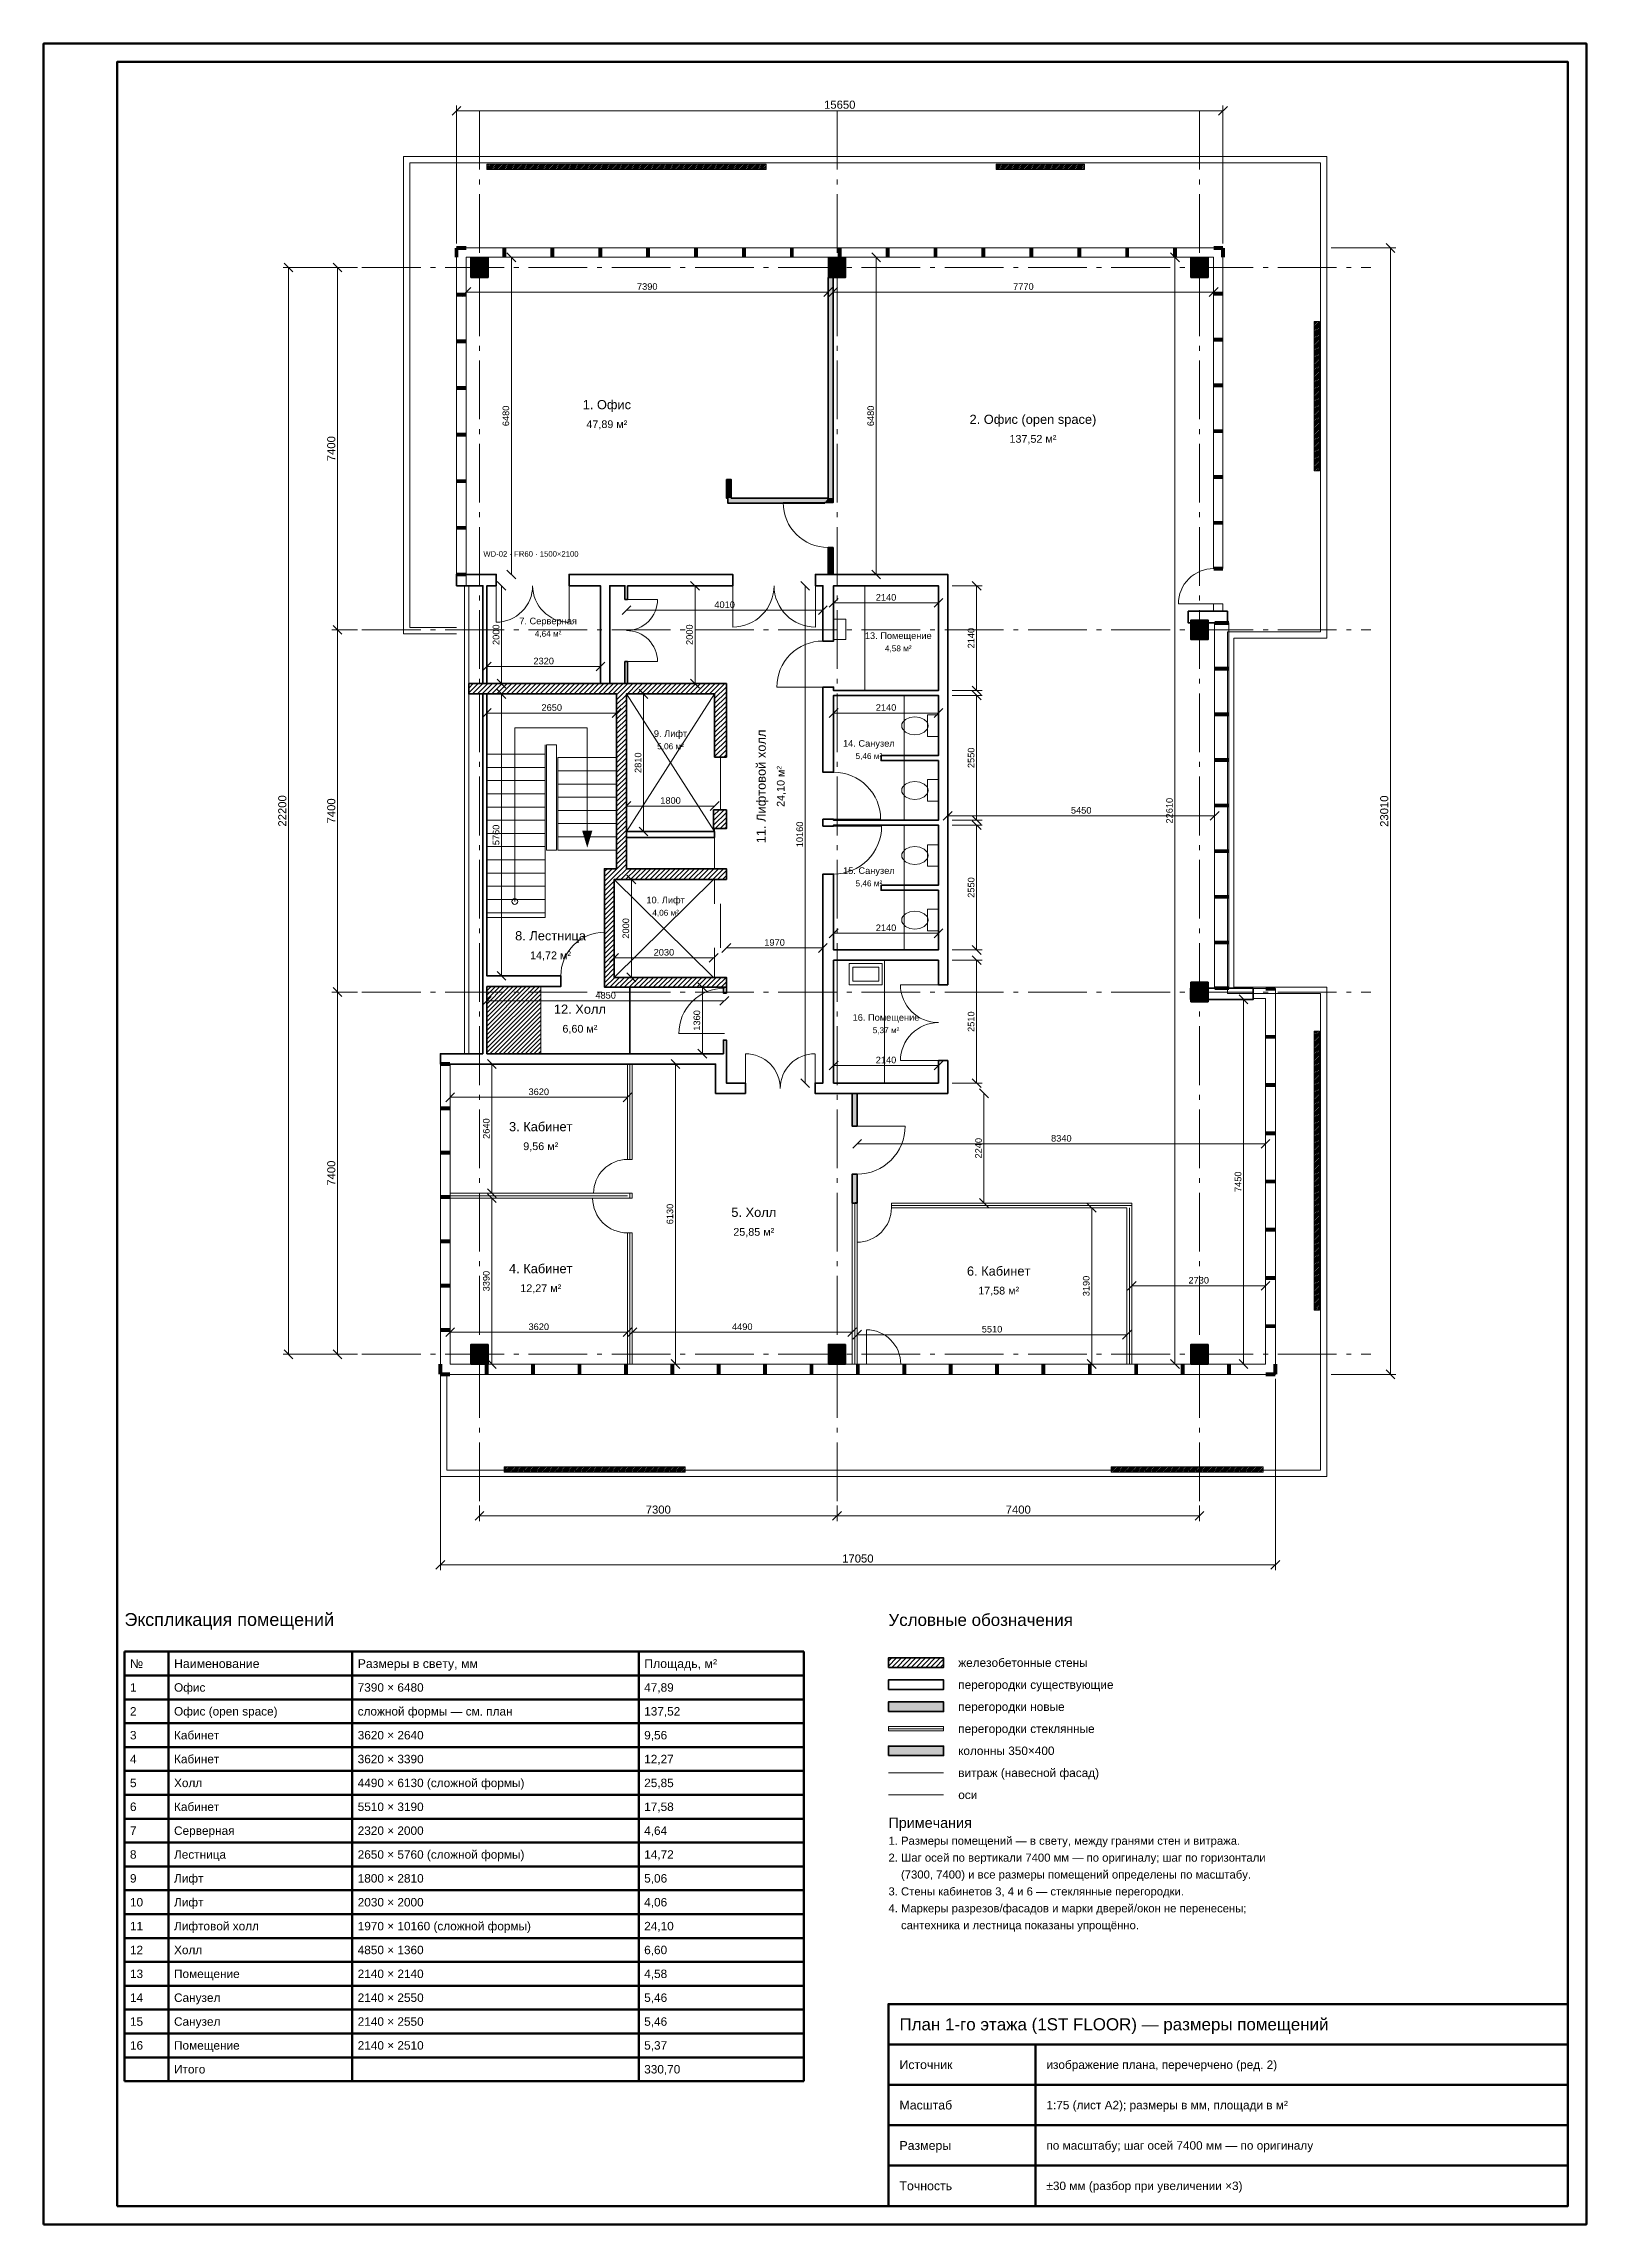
# Model space of a CAD drawing. Header units: millimetres. Extents: x -8900 to 22600, y -17775 to 26775.
import ezdxf
from ezdxf.enums import TextEntityAlignment as Align

# ---------------------------------------------------------------- set-up
doc = ezdxf.new("R2010")
doc.units = ezdxf.units.MM
for name, color, linetype, lineweight in [('A-ANNO', 7, 'Continuous', 18), ('A-COLS', 7, 'Continuous', 35), ('A-DIMS', 7, 'Continuous', 13), ('A-DOOR', 7, 'Continuous', 18), ('A-FIXT', 7, 'Continuous', 13), ('A-FRAME', 7, 'Continuous', 50), ('A-GLAZ', 7, 'Continuous', 18), ('A-GRID', 7, 'Continuous', 13), ('A-LIFT', 7, 'Continuous', 13), ('A-ROOM-DIMS', 7, 'Continuous', 13), ('A-ROOM-NAME', 7, 'Continuous', 18), ('A-SLAB', 7, 'Continuous', 13), ('A-STAIR', 7, 'Continuous', 18), ('A-WALL-CONC', 7, 'Continuous', 35), ('A-WALL-GLASS', 7, 'Continuous', 18), ('A-WALL-NEW', 7, 'Continuous', 35), ('A-WALL-PART', 7, 'Continuous', 35)]:
    doc.layers.add(name, color=color, linetype=linetype, lineweight=lineweight)
doc.styles.add('PLAN', font='arial.ttf')

msp = doc.modelspace()

# ---------------------------------------------------------------- texts
at = {"layer": 'A-ANNO', "style": 'PLAN'}
msp.add_text('WD-02 · FR60 · 1500×2100', height=112.5, dxfattribs=at).set_placement((1050, 16350), align=Align.MIDDLE_CENTER)
for s, height, p in [('Экспликация помещений', 262.5, (-7250, -5418.75)), ('Условные обозначения', 247.5, (8350, -5426.25)), ('№', 180, (-7137.5, -6318.75)), ('Наименование', 180, (-6237.5, -6318.75)), ('Размеры в свету, мм', 180, (-2487.5, -6318.75)), ('Площадь, м²', 180, (3362.5, -6318.75)), ('железобетонные стены', 172.5, (9775, -6300)), ('1', 172.5, (-7137.5, -6806.25)), ('Офис', 172.5, (-6237.5, -6806.25)), ('7390 × 6480', 172.5, (-2487.5, -6806.25)), ('47,89', 172.5, (3362.5, -6806.25)), ('перегородки существующие', 172.5, (9775, -6750)), ('2', 172.5, (-7137.5, -7293.75)), ('Офис (open space)', 172.5, (-6237.5, -7293.75)), ('сложной формы — см. план', 172.5, (-2487.5, -7293.75)), ('137,52', 172.5, (3362.5, -7293.75)), ('перегородки новые', 172.5, (9775, -7200)), ('3', 172.5, (-7137.5, -7781.25)), ('Кабинет', 172.5, (-6237.5, -7781.25)), ('3620 × 2640', 172.5, (-2487.5, -7781.25)), ('9,56', 172.5, (3362.5, -7781.25)), ('колонны 350×400', 172.5, (9775, -8100)), ('перегородки стеклянные', 172.5, (9775, -7650)), ('4', 172.5, (-7137.5, -8268.75)), ('Кабинет', 172.5, (-6237.5, -8268.75)), ('3620 × 3390', 172.5, (-2487.5, -8268.75)), ('12,27', 172.5, (3362.5, -8268.75)), ('витраж (навесной фасад)', 172.5, (9775, -8550)), ('5', 172.5, (-7137.5, -8756.25)), ('Холл', 172.5, (-6237.5, -8756.25)), ('4490 × 6130 (сложной формы)', 172.5, (-2487.5, -8756.25)), ('25,85', 172.5, (3362.5, -8756.25)), ('6', 172.5, (-7137.5, -9243.75)), ('Кабинет', 172.5, (-6237.5, -9243.75)), ('5510 × 3190', 172.5, (-2487.5, -9243.75)), ('17,58', 172.5, (3362.5, -9243.75)), ('оси', 172.5, (9775, -9000)), ('7', 172.5, (-7137.5, -9731.25)), ('Серверная', 172.5, (-6237.5, -9731.25)), ('2320 × 2000', 172.5, (-2487.5, -9731.25)), ('4,64', 172.5, (3362.5, -9731.25)), ('Примечания', 210, (8350, -9570)), ('8', 172.5, (-7137.5, -10218.75)), ('Лестница', 172.5, (-6237.5, -10218.75)), ('2650 × 5760 (сложной формы)', 172.5, (-2487.5, -10218.75)), ('14,72', 172.5, (3362.5, -10218.75)), ('2. Шаг осей по вертикали 7400 мм — по оригиналу; шаг по горизонтали', 165, (8350, -10282.5)), ('1. Размеры помещений — в свету, между гранями стен и витража.', 165, (8350, -9937.5)), ('9', 172.5, (-7137.5, -10706.25)), ('Лифт', 172.5, (-6237.5, -10706.25)), ('1800 × 2810', 172.5, (-2487.5, -10706.25)), ('5,06', 172.5, (3362.5, -10706.25)), ('    (7300, 7400) и все размеры помещений определены по масштабу.', 165, (8350, -10627.5)), ('10', 172.5, (-7137.5, -11193.75)), ('Лифт', 172.5, (-6237.5, -11193.75)), ('2030 × 2000', 172.5, (-2487.5, -11193.75)), ('4,06', 172.5, (3362.5, -11193.75)), ('3. Стены кабинетов 3, 4 и 6 — стеклянные перегородки.', 165, (8350, -10972.5)), ('Лифтовой холл', 172.5, (-6237.5, -11681.25)), ('1970 × 10160 (сложной формы)', 172.5, (-2487.5, -11681.25)), ('4. Маркеры разрезов/фасадов и марки дверей/окон не перенесены;', 165, (8350, -11317.5)), ('    сантехника и лестница показаны упрощённо.', 165, (8350, -11662.5)), ('11', 172.5, (-7137.5, -11681.25)), ('24,10', 172.5, (3362.5, -11681.25)), ('12', 172.5, (-7137.5, -12168.75)), ('Холл', 172.5, (-6237.5, -12168.75)), ('4850 × 1360', 172.5, (-2487.5, -12168.75)), ('6,60', 172.5, (3362.5, -12168.75)), ('13', 172.5, (-7137.5, -12656.25)), ('Помещение', 172.5, (-6237.5, -12656.25)), ('2140 × 2140', 172.5, (-2487.5, -12656.25)), ('4,58', 172.5, (3362.5, -12656.25)), ('14', 172.5, (-7137.5, -13143.75)), ('Санузел', 172.5, (-6237.5, -13143.75)), ('2140 × 2550', 172.5, (-2487.5, -13143.75)), ('5,46', 172.5, (3362.5, -13143.75)), ('15', 172.5, (-7137.5, -13631.25)), ('Санузел', 172.5, (-6237.5, -13631.25)), ('2140 × 2550', 172.5, (-2487.5, -13631.25)), ('5,46', 172.5, (3362.5, -13631.25)), ('План 1-го этажа (1ST FLOOR) — размеры помещений', 247.5, (8575, -13687.5)), ('16', 172.5, (-7137.5, -14118.75)), ('Помещение', 172.5, (-6237.5, -14118.75)), ('2140 × 2510', 172.5, (-2487.5, -14118.75)), ('5,37', 172.5, (3362.5, -14118.75)), ('Итого', 172.5, (-6237.5, -14606.25)), ('330,70', 172.5, (3362.5, -14606.25)), ('Источник', 180, (8575, -14512.5)), ('изображение плана, перечерчено (ред. 2)', 172.5, (11575, -14512.5)), ('Масштаб', 180, (8575, -15337.5)), ('1:75 (лист A2); размеры в мм, площади в м²', 172.5, (11575, -15337.5)), ('Размеры', 180, (8575, -16162.5)), ('по масштабу; шаг осей 7400 мм — по оригиналу', 172.5, (11575, -16162.5)), ('Точность', 180, (8575, -16987.5)), ('±30 мм (разбор при увеличении ×3)', 172.5, (11575, -16987.5))]:
    msp.add_text(s, height=height, dxfattribs=at).set_placement(p, align=Align.MIDDLE_LEFT)
at = {"layer": 'A-DIMS', "color": 7, "style": 'PLAN'}
for s, p in [('15650', (7355, 25527.5)), ('7300', (3650, -3172.5)), ('7400', (11000, -3172.5)), ('17050', (7725, -4172.5))]:
    msp.add_text(s, height=165, dxfattribs=at).set_placement(p, align=Align.MIDDLE_CENTER)
for s, p in [('7400', (-3027.5, 18500)), ('22200', (-4027.5, 11100)), ('7400', (-3027.5, 11100)), ('23010', (18472.5, 11095)), ('7400', (-3027.5, 3700))]:
    msp.add_text(s, height=165, rotation=89.9999813, dxfattribs=at).set_placement(p, align=Align.MIDDLE_CENTER)
at = {"layer": 'A-ROOM-DIMS', "color": 7, "style": 'PLAN'}
for s, p in [('7390', (3425, 21812.5)), ('7770', (11105, 21812.5)), ('4010', (5005, 15312.5)), ('2140', (8300, 15462.5)), ('2320', (1310, 14162.5)), ('2650', (1475, 13212.5)), ('2140', (8300, 13212.5)), ('1800', (3900, 11312.5)), ('5450', (12285, 11112.5)), ('1970', (6025, 8412.5)), ('2140', (8300, 8712.5)), ('2030', (3765, 8212.5)), ('4850', (2575, 7332.5)), ('2140', (8300, 6012.5)), ('3620', (1210, 5362.5)), ('8340', (11880, 4412.5)), ('2730', (14685, 1512.5)), ('3620', (1210, 562.5)), ('4490', (5365, 562.5)), ('5510', (10465, 512.5))]:
    msp.add_text(s, height=135, dxfattribs=at).set_placement(p, align=Align.MIDDLE_CENTER)
for s, p in [('6480', (537.5, 19170)), ('6480', (7987.5, 19170)), ('2000', (337.5, 14700)), ('2000', (4287.5, 14700)), ('2140', (10037.5, 14630)), ('2810', (3237.5, 12085)), ('2550', (10037.5, 12185)), ('22610', (14087.5, 11105)), ('5760', (337.5, 10610)), ('10160', (6537.5, 10620)), ('2550', (10037.5, 9535)), ('2000', (2987.5, 8700)), ('1360', (4437.5, 6820)), ('2510', (10037.5, 6795)), ('2640', (137.5, 4610)), ('2240', (10187.5, 4210)), ('7450', (15487.5, 3525)), ('6130', (3887.5, 2865)), ('3390', (137.5, 1495)), ('3190', (12387.5, 1395))]:
    msp.add_text(s, height=135, rotation=89.9999813, dxfattribs=at).set_placement(p, align=Align.MIDDLE_CENTER)
at = {"layer": 'A-ROOM-NAME', "style": 'PLAN'}
for s, height, p in [('1. Офис', 187.5, (2600, 19400)), ('2. Офис (open space)', 187.5, (11300, 19100)), ('47,89 м²', 157.5, (2600, 19000)), ('137,52 м²', 157.5, (11300, 18700)), ('7. Серверная', 135, (1400, 14980)), ('4,64 м²', 120, (1400, 14720)), ('13. Помещение', 135, (8550, 14680)), ('4,58 м²', 120, (8550, 14420)), ('9. Лифт', 135, (3900, 12680)), ('5,06 м²', 120, (3900, 12420)), ('14. Санузел', 135, (7950, 12480)), ('5,46 м²', 120, (7950, 12220)), ('15. Санузел', 135, (7950, 9880)), ('5,46 м²', 120, (7950, 9620)), ('10. Лифт', 135, (3800, 9280)), ('4,06 м²', 120, (3800, 9020)), ('8. Лестница', 187.5, (1450, 8550)), ('14,72 м²', 157.5, (1450, 8150)), ('12. Холл', 187.5, (2050, 7050)), ('6,60 м²', 157.5, (2050, 6650)), ('16. Помещение', 135, (8300, 6880)), ('5,37 м²', 120, (8300, 6620)), ('3. Кабинет', 187.5, (1250, 4650)), ('9,56 м²', 157.5, (1250, 4250)), ('5. Холл', 187.5, (5600, 2900)), ('25,85 м²', 157.5, (5600, 2500)), ('4. Кабинет', 187.5, (1250, 1750)), ('6. Кабинет', 187.5, (10600, 1700)), ('12,27 м²', 157.5, (1250, 1350)), ('17,58 м²', 157.5, (10600, 1300))]:
    msp.add_text(s, height=height, dxfattribs=at).set_placement(p, align=Align.MIDDLE_CENTER)
for s, height, p in [('11. Лифтовой холл', 187.5, (5750, 11600)), ('24,10 м²', 157.5, (6150, 11600))]:
    msp.add_text(s, height=height, rotation=89.9999813, dxfattribs=at).set_placement(p, align=Align.MIDDLE_CENTER)

# ---------------------------------------------------------------- linework, layer by layer
at = {"layer": 'A-COLS'}
for points in [[(175, 22400), (175, 22000), (-175, 22000), (-175, 22400)], [(7475, 22400), (7475, 22000), (7125, 22000), (7125, 22400)], [(14875, 22400), (14875, 22000), (14525, 22000), (14525, 22400)], [(14875, 15000), (14875, 14600), (14525, 14600), (14525, 15000)], [(14875, 7600), (14875, 7200), (14525, 7200), (14525, 7600)], [(175, 200), (175, -200), (-175, -200), (-175, 200)], [(7475, 200), (7475, -200), (7125, -200), (7125, 200)], [(14875, 200), (14875, -200), (14525, -200), (14525, 200)], [(8350, -8197.5), (9475, -8197.5), (9475, -8002.5), (8350, -8002.5)]]:
    msp.add_lwpolyline(points, close=True, dxfattribs=at)
at = {"layer": 'A-COLS', "color": 7}
for points in [[(175, 22000), (175, 22400), (-175, 22400)], [(-175, 22400), (-175, 22000), (175, 22000)], [(7475, 22000), (7475, 22400), (7125, 22400)], [(7125, 22400), (7125, 22000), (7475, 22000)], [(14875, 22000), (14875, 22400), (14525, 22400)], [(14525, 22400), (14525, 22000), (14875, 22000)], [(14875, 14600), (14875, 15000), (14525, 15000)], [(14525, 15000), (14525, 14600), (14875, 14600)], [(14875, 7200), (14875, 7600), (14525, 7600)], [(14525, 7600), (14525, 7200), (14875, 7200)], [(175, -200), (175, 200), (-175, 200)], [(-175, 200), (-175, -200), (175, -200)], [(7475, -200), (7475, 200), (7125, 200)], [(7125, 200), (7125, -200), (7475, -200)], [(14875, -200), (14875, 200), (14525, 200)], [(14525, 200), (14525, -200), (14875, -200)], [(9475, -8002.5), (8350, -8002.5), (8350, -8197.5)], [(8350, -8197.5), (9475, -8197.5), (9475, -8002.5)]]:
    msp.add_solid(points, dxfattribs=at)
at = {"layer": 'A-DIMS', "color": 7}
for p, q in [((-560, 25310), (-380, 25490)), ((-470, 22690), (-470, 25512.5)), ((-470, 25400), (15180, 25400)), ((15090, 25310), (15270, 25490)), ((15180, 22690), (15180, 25512.5)), ((-3810, 22110), (-3990, 22290)), ((-2810, 22110), (-2990, 22290)), ((17390, 22600), (18712.5, 22600)), ((18690, 22510), (18510, 22690)), ((18600, -410), (18600, 22600)), ((-2990, 22200), (-4012.5, 22200)), ((-3900, 0), (-3900, 22200)), ((-2490, 22200), (-3012.5, 22200)), ((-2900, 14800), (-2900, 22200)), ((-2490, 14800), (-3012.5, 14800)), ((-2490, 14800), (-3012.5, 14800)), ((-2810, 14710), (-2990, 14890)), ((-2810, 14710), (-2990, 14890)), ((-2900, 7400), (-2900, 14800)), ((-2490, 7400), (-3012.5, 7400)), ((-2490, 7400), (-3012.5, 7400)), ((-2810, 7310), (-2990, 7490)), ((-2810, 7310), (-2990, 7490)), ((-2900, 0), (-2900, 7400)), ((-2990, 0), (-4012.5, 0)), ((-3810, -90), (-3990, 90)), ((-2490, 0), (-3012.5, 0)), ((-2810, -90), (-2990, 90)), ((17390, -410), (18712.5, -410)), ((18690, -500), (18510, -320)), ((-800, -500), (-800, -4412.5)), ((16250, -500), (16250, -4412.5)), ((0, -3090), (0, -3412.5)), ((7300, -3090), (7300, -3412.5)), ((7300, -3090), (7300, -3412.5)), ((14700, -3090), (14700, -3412.5)), ((-90, -3390), (90, -3210)), ((0, -3300), (7300, -3300)), ((7210, -3390), (7390, -3210)), ((7210, -3390), (7390, -3210)), ((7300, -3300), (14700, -3300)), ((14610, -3390), (14790, -3210)), ((-890, -4390), (-710, -4210)), ((-800, -4300), (16250, -4300)), ((16160, -4390), (16340, -4210))]:
    msp.add_line(p, q, dxfattribs=at)
at = {"layer": 'A-DOOR'}
for p, q in [((7120, 17400), (6200, 17400)), ((340, 15700), (340, 14955)), ((1830, 15700), (1830, 14955)), ((5170, 15700), (5170, 14855)), ((6860, 15700), (6860, 14855)), ((3000, 15420), (3635, 15420)), ((14990, 15330), (14270, 15330)), ((3000, 14150), (3635, 14150)), ((7010, 13630), (6070, 13630)), ((4920, 11120), (4920, 12200)), ((7230, 10930), (8190, 10930)), ((7230, 10790), (8210, 10790)), ((4920, 8300), (4920, 9200)), ((2550, 7730), (2550, 8620)), ((9370, 7550), (8595, 7550)), ((5000, 6550), (4070, 6550)), ((5430, 5430), (5430, 6140)), ((6850, 5430), (6850, 6140)), ((9370, 6000), (8595, 6000)), ((7710, 4660), (8690, 4660)), ((3020, 3190), (2310, 3190)), ((3020, 3290), (2330, 3290)), ((7710, 2990), (7710, 2290)), ((7900, -200), (7900, 500))]:
    msp.add_line(p, q, dxfattribs=at)
for centre, radius, start, end in [((7120, 17400), 920, -179.9766608, -90.0116696), ((14990, 15330), 720, 90.0116696, -179.9766608), ((340, 15700), 745, -90.0116696, 0), ((1830, 15700), 745, -179.9766608, -90.0116696), ((5170, 15700), 845, -90.0116696, 0), ((6860, 15700), 845, -179.9766608, -90.0116696), ((3000, 15420), 635, -90.0116696, 0), ((3000, 14150), 635, 0, 90.0116696), ((7010, 13630), 940, 90.0116696, -179.9766608), ((7230, 10930), 960, 0, 90.0116696), ((7230, 10790), 980, -90.0116696, 0), ((2550, 7730), 890, 90.0116696, -179.9766608), ((5000, 6550), 930, 90.0116696, -179.9766608), ((9370, 7550), 775, -179.9766608, -90.0116696), ((9370, 6000), 775, 90.0116696, -179.9766608), ((5430, 5430), 710, 0, 90.0116696), ((6850, 5430), 710, 90.0116696, -179.9766608), ((7710, 4660), 980, -90.0116696, 0), ((3020, 3290), 690, 90.0116696, -179.9766608), ((3020, 3190), 710, -179.9766608, -90.0116696), ((7710, 2990), 700, -90.0116696, 0), ((7900, -200), 700, 0, 90.0116696)]:
    msp.add_arc(centre, radius, start, end, dxfattribs=at)
at = {"layer": 'A-FIXT'}
for p, q in [((7870, 13560), (7870, 15700)), ((8670, 10910), (8670, 13460)), ((8670, 8260), (8670, 10810)), ((8270, 5540), (8270, 8050))]:
    msp.add_line(p, q, dxfattribs=at)
at = {"layer": 'A-FIXT', "color": 7}
for p, q in [((150, 6436.137), (1223.863, 7510)), ((150, 6525.94), (1134.06, 7510)), ((150, 6615.743), (1044.257, 7510)), ((150, 6705.545), (954.455, 7510)), ((150, 6795.348), (864.652, 7510)), ((150, 6885.15), (774.85, 7510)), ((150, 6974.953), (685.047, 7510)), ((150, 7064.755), (595.245, 7510)), ((150, 7154.558), (505.442, 7510)), ((150, 7244.36), (415.64, 7510)), ((150, 7334.163), (325.837, 7510)), ((150, 7423.966), (236.034, 7510)), ((150, 6346.335), (1250, 7446.335)), ((150, 6256.532), (1250, 7356.532)), ((150, 6166.73), (1250, 7266.73)), ((213.073, 6140), (1250, 7176.927)), ((302.875, 6140), (1250, 7087.125)), ((392.678, 6140), (1250, 6997.322)), ((482.481, 6140), (1250, 6907.519)), ((572.283, 6140), (1250, 6817.717)), ((662.086, 6140), (1250, 6727.914)), ((751.888, 6140), (1250, 6638.112)), ((841.691, 6140), (1250, 6548.309)), ((931.493, 6140), (1250, 6458.507)), ((1021.296, 6140), (1250, 6368.704)), ((1111.098, 6140), (1250, 6278.902)), ((1200.901, 6140), (1250, 6189.099))]:
    msp.add_line(p, q, dxfattribs=at)
at = {"layer": 'A-FIXT'}
for points in [[(7230, 14600), (7480, 14600), (7480, 15020), (7230, 15020)], [(9150, 12620), (9370, 12620), (9370, 13060), (9150, 13060)], [(9150, 11300), (9370, 11300), (9370, 11740), (9150, 11740)], [(9150, 9970), (9370, 9970), (9370, 10410), (9150, 10410)], [(9150, 8650), (9370, 8650), (9370, 9090), (9150, 9090)], [(7550, 7550), (8220, 7550), (8220, 7980), (7550, 7980)], [(7620, 7620), (8150, 7620), (8150, 7910), (7620, 7910)], [(150, 6140), (1250, 6140), (1250, 7510), (150, 7510)]]:
    msp.add_lwpolyline(points, close=True, dxfattribs=at)
for points in [[(9160, 12840), (9154.812, 12875.819), (9139.447, 12910.261), (9080.919, 12969.825), (8993.325, 13009.624), (8890, 13023.6), (8786.675, 13009.624), (8699.081, 12969.825), (8640.553, 12910.261), (8625.188, 12875.819), (8620, 12840), (8625.188, 12804.181), (8640.553, 12769.739), (8699.081, 12710.175), (8786.675, 12670.376), (8890, 12656.4), (8993.325, 12670.376), (9080.919, 12710.175), (9139.447, 12769.739), (9154.812, 12804.181), (9160, 12840)], [(9160, 11520), (9154.812, 11555.819), (9139.447, 11590.261), (9080.919, 11649.825), (8993.325, 11689.624), (8890, 11703.6), (8786.675, 11689.624), (8699.081, 11649.825), (8640.553, 11590.261), (8625.188, 11555.819), (8620, 11520), (8625.188, 11484.181), (8640.553, 11449.739), (8699.081, 11390.175), (8786.675, 11350.376), (8890, 11336.4), (8993.325, 11350.376), (9080.919, 11390.175), (9139.447, 11449.739), (9154.812, 11484.181), (9160, 11520)], [(9160, 10190), (9154.812, 10225.819), (9139.447, 10260.261), (9080.919, 10319.825), (8993.325, 10359.624), (8890, 10373.6), (8786.675, 10359.624), (8699.081, 10319.825), (8640.553, 10260.261), (8625.188, 10225.819), (8620, 10190), (8625.188, 10154.181), (8640.553, 10119.739), (8699.081, 10060.175), (8786.675, 10020.376), (8890, 10006.4), (8993.325, 10020.376), (9080.919, 10060.175), (9139.447, 10119.739), (9154.812, 10154.181), (9160, 10190)], [(9160, 8870), (9154.812, 8905.819), (9139.447, 8940.261), (9080.919, 8999.825), (8993.325, 9039.624), (8890, 9053.6), (8786.675, 9039.624), (8699.081, 8999.825), (8640.553, 8940.261), (8625.188, 8905.819), (8620, 8870), (8625.188, 8834.181), (8640.553, 8799.739), (8699.081, 8740.175), (8786.675, 8700.376), (8890, 8686.4), (8993.325, 8700.376), (9080.919, 8740.175), (9139.447, 8799.739), (9154.812, 8834.181), (9160, 8870)]]:
    msp.add_lwpolyline(points, dxfattribs=at)
at = {"layer": 'A-FRAME'}
for p, q in [((-7250, -6075), (6625, -6075)), ((-7250, -6075), (-7250, -14850)), ((-6350, -6075), (-6350, -14850)), ((-2600, -6075), (-2600, -14850)), ((3250, -6075), (3250, -14850)), ((6625, -6075), (6625, -14850)), ((-7250, -6562.5), (6625, -6562.5)), ((-7250, -7050), (6625, -7050)), ((-7250, -7537.5), (6625, -7537.5)), ((-7250, -8025), (6625, -8025)), ((-7250, -8512.5), (6625, -8512.5)), ((-7250, -9000), (6625, -9000)), ((-7250, -9487.5), (6625, -9487.5)), ((-7250, -9975), (6625, -9975)), ((-7250, -10462.5), (6625, -10462.5)), ((-7250, -10950), (6625, -10950)), ((-7250, -11437.5), (6625, -11437.5)), ((-7250, -11925), (6625, -11925)), ((-7250, -12412.5), (6625, -12412.5)), ((-7250, -12900), (6625, -12900)), ((-7250, -13387.5), (6625, -13387.5)), ((-7250, -13875), (6625, -13875)), ((8350, -14100), (22225, -14100)), ((11350, -17400), (11350, -14100)), ((-7250, -14362.5), (6625, -14362.5)), ((-7250, -14850), (6625, -14850)), ((8350, -14925), (22225, -14925)), ((8350, -15750), (22225, -15750)), ((8350, -16575), (22225, -16575))]:
    msp.add_line(p, q, dxfattribs=at)
for points in [[(-8900, -17775), (22600, -17775), (22600, 26775), (-8900, 26775)], [(-7400, -17400), (22225, -17400), (22225, 26400), (-7400, 26400)], [(8350, -17400), (22225, -17400), (22225, -13275), (8350, -13275)]]:
    msp.add_lwpolyline(points, close=True, dxfattribs=at)
at = {"layer": 'A-GLAZ'}
msp.add_line((8350, -8550), (9475, -8550), dxfattribs=at)
for points in [[(-220, 6140), (-310, 6140), (-310, 15700), (-470, 15700), (-470, 22410), (-470, 22600), (-270, 22600), (14990, 22600), (15180, 22600), (15180, 22410), (15180, 16050), (14990, 16050), (14990, 22410), (-270, 22410), (-270, 15700), (-220, 15700)], [(15180, 15330), (15180, 15180), (14990, 15180), (14990, 15330)], [(15300, 14940), (15300, 7480), (15010, 7480), (15010, 14940)], [(16050, -410), (-600, -410), (-800, -410), (-800, -200), (-800, 5930), (-600, 5930), (-600, -200), (16050, -200), (16050, 7270), (15800, 7270), (15800, 7470), (16050, 7470), (16250, 7470), (16250, 7270), (16250, -200), (16250, -410)]]:
    msp.add_lwpolyline(points, close=True, dxfattribs=at)
at = {"layer": 'A-GLAZ', "color": 7}
for points in [[(-430, 22600), (-510, 22600), (-510, 22410)], [(-510, 22410), (-430, 22410), (-430, 22600)], [(-270, 22640), (-470, 22640), (-470, 22560)], [(-470, 22560), (-270, 22560), (-270, 22640)], [(548.1, 22600), (468.1, 22600), (468.1, 22410)], [(468.1, 22410), (548.1, 22410), (548.1, 22600)], [(1526.2, 22600), (1446.2, 22600), (1446.2, 22410)], [(1446.2, 22410), (1526.2, 22410), (1526.2, 22600)], [(2504.4, 22600), (2424.4, 22600), (2424.4, 22410)], [(2424.4, 22410), (2504.4, 22410), (2504.4, 22600)], [(3482.5, 22600), (3402.5, 22600), (3402.5, 22410)], [(3402.5, 22410), (3482.5, 22410), (3482.5, 22600)], [(4460.6, 22600), (4380.6, 22600), (4380.6, 22410)], [(4380.6, 22410), (4460.6, 22410), (4460.6, 22600)], [(5438.8, 22600), (5358.8, 22600), (5358.8, 22410)], [(5358.8, 22410), (5438.8, 22410), (5438.8, 22600)], [(6416.9, 22600), (6336.9, 22600), (6336.9, 22410)], [(6336.9, 22410), (6416.9, 22410), (6416.9, 22600)], [(7395, 22600), (7315, 22600), (7315, 22410)], [(7315, 22410), (7395, 22410), (7395, 22600)], [(8373.1, 22600), (8293.1, 22600), (8293.1, 22410)], [(8293.1, 22410), (8373.1, 22410), (8373.1, 22600)], [(9351.2, 22600), (9271.2, 22600), (9271.2, 22410)], [(9271.2, 22410), (9351.2, 22410), (9351.2, 22600)], [(10329.4, 22600), (10249.4, 22600), (10249.4, 22410)], [(10249.4, 22410), (10329.4, 22410), (10329.4, 22600)], [(11307.5, 22600), (11227.5, 22600), (11227.5, 22410)], [(11227.5, 22410), (11307.5, 22410), (11307.5, 22600)], [(12285.6, 22600), (12205.6, 22600), (12205.6, 22410)], [(12205.6, 22410), (12285.6, 22410), (12285.6, 22600)], [(13263.7, 22600), (13183.8, 22600), (13183.8, 22410)], [(13183.8, 22410), (13263.7, 22410), (13263.7, 22600)], [(14241.9, 22600), (14161.9, 22600), (14161.9, 22410)], [(14161.9, 22410), (14241.9, 22410), (14241.9, 22600)], [(15180, 22640), (14990, 22640), (14990, 22560)], [(14990, 22560), (15180, 22560), (15180, 22640)], [(15220, 22600), (15140, 22600), (15140, 22410)], [(15140, 22410), (15220, 22410), (15220, 22600)], [(-270, 21687.1), (-470, 21687.1), (-470, 21607.1)], [(-470, 21607.1), (-270, 21607.1), (-270, 21687.1)], [(15180, 21704.3), (14990, 21704.3), (14990, 21624.3)], [(14990, 21624.3), (15180, 21624.3), (15180, 21704.3)], [(-270, 20734.3), (-470, 20734.3), (-470, 20654.3)], [(-470, 20654.3), (-270, 20654.3), (-270, 20734.3)], [(15180, 20768.6), (14990, 20768.6), (14990, 20688.6)], [(14990, 20688.6), (15180, 20688.6), (15180, 20768.6)], [(-270, 19781.4), (-470, 19781.4), (-470, 19701.4)], [(-470, 19701.4), (-270, 19701.4), (-270, 19781.4)], [(15180, 19832.9), (14990, 19832.9), (14990, 19752.9)], [(14990, 19752.9), (15180, 19752.9), (15180, 19832.9)], [(-270, 18828.6), (-470, 18828.6), (-470, 18748.6)], [(-470, 18748.6), (-270, 18748.6), (-270, 18828.6)], [(15180, 18897.1), (14990, 18897.1), (14990, 18817.1)], [(14990, 18817.1), (15180, 18817.1), (15180, 18897.1)], [(-270, 17875.7), (-470, 17875.7), (-470, 17795.7)], [(-470, 17795.7), (-270, 17795.7), (-270, 17875.7)], [(15180, 17961.4), (14990, 17961.4), (14990, 17881.4)], [(14990, 17881.4), (15180, 17881.4), (15180, 17961.4)], [(15180, 17025.7), (14990, 17025.7), (14990, 16945.7)], [(14990, 16945.7), (15180, 16945.7), (15180, 17025.7)], [(-270, 16922.9), (-470, 16922.9), (-470, 16842.9)], [(-470, 16842.9), (-270, 16842.9), (-270, 16922.9)], [(15180, 16090), (14990, 16090), (14990, 16010)], [(14990, 16010), (15180, 16010), (15180, 16090)], [(-270, 15970), (-470, 15970), (-470, 15890)], [(-470, 15890), (-270, 15890), (-270, 15970)], [(15300, 14980), (15010, 14980), (15010, 14900)], [(15010, 14900), (15300, 14900), (15300, 14980)], [(15300, 14047.5), (15010, 14047.5), (15010, 13967.5)], [(15010, 13967.5), (15300, 13967.5), (15300, 14047.5)], [(15300, 13115), (15010, 13115), (15010, 13035)], [(15010, 13035), (15300, 13035), (15300, 13115)], [(15300, 12182.5), (15010, 12182.5), (15010, 12102.5)], [(15010, 12102.5), (15300, 12102.5), (15300, 12182.5)], [(15300, 11250), (15010, 11250), (15010, 11170)], [(15010, 11170), (15300, 11170), (15300, 11250)], [(15300, 10317.5), (15010, 10317.5), (15010, 10237.5)], [(15010, 10237.5), (15300, 10237.5), (15300, 10317.5)], [(15300, 9385), (15010, 9385), (15010, 9305)], [(15010, 9305), (15300, 9305), (15300, 9385)], [(15300, 8452.5), (15010, 8452.5), (15010, 8372.5)], [(15010, 8372.5), (15300, 8372.5), (15300, 8452.5)], [(15300, 7520), (15010, 7520), (15010, 7440)], [(15010, 7440), (15300, 7440), (15300, 7520)], [(16250, 7510), (16050, 7510), (16050, 7430)], [(16050, 7430), (16250, 7430), (16250, 7510)], [(16250, 6525), (16050, 6525), (16050, 6445)], [(16050, 6445), (16250, 6445), (16250, 6525)], [(-600, 5970), (-800, 5970), (-800, 5890)], [(-800, 5890), (-600, 5890), (-600, 5970)], [(16250, 5540), (16050, 5540), (16050, 5460)], [(16050, 5460), (16250, 5460), (16250, 5540)], [(-600, 5064.3), (-800, 5064.3), (-800, 4984.3)], [(-800, 4984.3), (-600, 4984.3), (-600, 5064.3)], [(16250, 4555), (16050, 4555), (16050, 4475)], [(16050, 4475), (16250, 4475), (16250, 4555)], [(-600, 4158.6), (-800, 4158.6), (-800, 4078.6)], [(-800, 4078.6), (-600, 4078.6), (-600, 4158.6)], [(16250, 3570), (16050, 3570), (16050, 3490)], [(16050, 3490), (16250, 3490), (16250, 3570)], [(-600, 3252.9), (-800, 3252.9), (-800, 3172.9)], [(-800, 3172.9), (-600, 3172.9), (-600, 3252.9)], [(-600, 2347.1), (-800, 2347.1), (-800, 2267.1)], [(-800, 2267.1), (-600, 2267.1), (-600, 2347.1)], [(16250, 2585), (16050, 2585), (16050, 2505)], [(16050, 2505), (16250, 2505), (16250, 2585)], [(-600, 1441.4), (-800, 1441.4), (-800, 1361.4)], [(-800, 1361.4), (-600, 1361.4), (-600, 1441.4)], [(16250, 1600), (16050, 1600), (16050, 1520)], [(16050, 1520), (16250, 1520), (16250, 1600)], [(-600, 535.7), (-800, 535.7), (-800, 455.7)], [(-800, 455.7), (-600, 455.7), (-600, 535.7)], [(16250, 615), (16050, 615), (16050, 535)], [(16050, 535), (16250, 535), (16250, 615)], [(-760, -200), (-840, -200), (-840, -410)], [(-840, -410), (-760, -410), (-760, -200)], [(-600, -370), (-800, -370), (-800, -450)], [(-800, -450), (-600, -450), (-600, -370)], [(187.2, -200), (107.2, -200), (107.2, -410)], [(107.2, -410), (187.2, -410), (187.2, -200)], [(1134.4, -200), (1054.4, -200), (1054.4, -410)], [(1054.4, -410), (1134.4, -410), (1134.4, -200)], [(2081.7, -200), (2001.7, -200), (2001.7, -410)], [(2001.7, -410), (2081.7, -410), (2081.7, -200)], [(3028.9, -200), (2948.9, -200), (2948.9, -410)], [(2948.9, -410), (3028.9, -410), (3028.9, -200)], [(3976.1, -200), (3896.1, -200), (3896.1, -410)], [(3896.1, -410), (3976.1, -410), (3976.1, -200)], [(4923.3, -200), (4843.3, -200), (4843.3, -410)], [(4843.3, -410), (4923.3, -410), (4923.3, -200)], [(5870.6, -200), (5790.6, -200), (5790.6, -410)], [(5790.6, -410), (5870.6, -410), (5870.6, -200)], [(6817.8, -200), (6737.8, -200), (6737.8, -410)], [(6737.8, -410), (6817.8, -410), (6817.8, -200)], [(7765, -200), (7685, -200), (7685, -410)], [(7685, -410), (7765, -410), (7765, -200)], [(8712.2, -200), (8632.2, -200), (8632.2, -410)], [(8632.2, -410), (8712.2, -410), (8712.2, -200)], [(9659.4, -200), (9579.4, -200), (9579.4, -410)], [(9579.4, -410), (9659.4, -410), (9659.4, -200)], [(10606.7, -200), (10526.7, -200), (10526.7, -410)], [(10526.7, -410), (10606.7, -410), (10606.7, -200)], [(11553.9, -200), (11473.9, -200), (11473.9, -410)], [(11473.9, -410), (11553.9, -410), (11553.9, -200)], [(12501.1, -200), (12421.1, -200), (12421.1, -410)], [(12421.1, -410), (12501.1, -410), (12501.1, -200)], [(13448.3, -200), (13368.3, -200), (13368.3, -410)], [(13368.3, -410), (13448.3, -410), (13448.3, -200)], [(14395.6, -200), (14315.6, -200), (14315.6, -410)], [(14315.6, -410), (14395.6, -410), (14395.6, -200)], [(15342.8, -200), (15262.8, -200), (15262.8, -410)], [(15262.8, -410), (15342.8, -410), (15342.8, -200)], [(16250, -370), (16050, -370), (16050, -450)], [(16050, -450), (16250, -450), (16250, -370)], [(16290, -200), (16210, -200), (16210, -410)], [(16210, -410), (16290, -410), (16290, -200)]]:
    msp.add_solid(points, dxfattribs=at)
at = {"layer": 'A-GRID'}
for p, q in [((0, 24200), (0, 25400)), ((7300, 24200), (7300, 25400)), ((14700, 24200), (14700, 25400)), ((0, 23900), (0, 24000)), ((0, 22500), (0, 23700)), ((7300, 23900), (7300, 24000)), ((7300, 22500), (7300, 23700)), ((14700, 23900), (14700, 24000)), ((14700, 22500), (14700, 23700)), ((0, 22200), (0, 22300)), ((7300, 22200), (7300, 22300)), ((14700, 22200), (14700, 22300)), ((-2400, 22200), (-1200, 22200)), ((-1000, 22200), (-900, 22200)), ((-700, 22200), (500, 22200)), ((0, 20800), (0, 22000)), ((700, 22200), (800, 22200)), ((1000, 22200), (2200, 22200)), ((2400, 22200), (2500, 22200)), ((2700, 22200), (3900, 22200)), ((4100, 22200), (4200, 22200)), ((4400, 22200), (5600, 22200)), ((5800, 22200), (5900, 22200)), ((6100, 22200), (7300, 22200)), ((7300, 20800), (7300, 22000)), ((7500, 22200), (7600, 22200)), ((7800, 22200), (9000, 22200)), ((9200, 22200), (9300, 22200)), ((9500, 22200), (10700, 22200)), ((10900, 22200), (11000, 22200)), ((11200, 22200), (12400, 22200)), ((12600, 22200), (12700, 22200)), ((12900, 22200), (14100, 22200)), ((14300, 22200), (14400, 22200)), ((14600, 22200), (15800, 22200)), ((14700, 20800), (14700, 22000)), ((16000, 22200), (16100, 22200)), ((16300, 22200), (17500, 22200)), ((17700, 22200), (17800, 22200)), ((18000, 22200), (18200, 22200)), ((0, 20500), (0, 20600)), ((7300, 20500), (7300, 20600)), ((14700, 20500), (14700, 20600)), ((0, 19100), (0, 20300)), ((7300, 19100), (7300, 20300)), ((14700, 19100), (14700, 20300)), ((0, 18800), (0, 18900)), ((7300, 18800), (7300, 18900)), ((14700, 18800), (14700, 18900)), ((0, 17400), (0, 18600)), ((7300, 17400), (7300, 18600)), ((14700, 17400), (14700, 18600)), ((0, 17100), (0, 17200)), ((7300, 17100), (7300, 17200)), ((14700, 17100), (14700, 17200)), ((0, 15700), (0, 16900)), ((7300, 15700), (7300, 16900)), ((14700, 15700), (14700, 16900)), ((0, 15400), (0, 15500)), ((0, 14000), (0, 15200)), ((7300, 15400), (7300, 15500)), ((7300, 14000), (7300, 15200)), ((14700, 15400), (14700, 15500)), ((14700, 14000), (14700, 15200)), ((-2400, 14800), (-1200, 14800)), ((-1000, 14800), (-900, 14800)), ((-700, 14800), (500, 14800)), ((700, 14800), (800, 14800)), ((1000, 14800), (2200, 14800)), ((2400, 14800), (2500, 14800)), ((2700, 14800), (3900, 14800)), ((4100, 14800), (4200, 14800)), ((4400, 14800), (5600, 14800)), ((5800, 14800), (5900, 14800)), ((6100, 14800), (7300, 14800)), ((7500, 14800), (7600, 14800)), ((7800, 14800), (9000, 14800)), ((9200, 14800), (9300, 14800)), ((9500, 14800), (10700, 14800)), ((10900, 14800), (11000, 14800)), ((11200, 14800), (12400, 14800)), ((12600, 14800), (12700, 14800)), ((12900, 14800), (14100, 14800)), ((14300, 14800), (14400, 14800)), ((14600, 14800), (15800, 14800)), ((16000, 14800), (16100, 14800)), ((16300, 14800), (17500, 14800)), ((17700, 14800), (17800, 14800)), ((18000, 14800), (18200, 14800)), ((0, 13700), (0, 13800)), ((0, 12300), (0, 13500)), ((7300, 13700), (7300, 13800)), ((7300, 12300), (7300, 13500)), ((14700, 13700), (14700, 13800)), ((14700, 12300), (14700, 13500)), ((0, 12000), (0, 12100)), ((7300, 12000), (7300, 12100)), ((14700, 12000), (14700, 12100)), ((0, 10600), (0, 11800)), ((7300, 10600), (7300, 11800)), ((14700, 10600), (14700, 11800)), ((0, 10300), (0, 10400)), ((7300, 10300), (7300, 10400)), ((14700, 10300), (14700, 10400)), ((0, 8900), (0, 10100)), ((7300, 8900), (7300, 10100)), ((14700, 8900), (14700, 10100)), ((0, 8600), (0, 8700)), ((7300, 8600), (7300, 8700)), ((14700, 8600), (14700, 8700)), ((0, 7200), (0, 8400)), ((7300, 7200), (7300, 8400)), ((14700, 7200), (14700, 8400)), ((-2400, 7400), (-1200, 7400)), ((-1000, 7400), (-900, 7400)), ((-700, 7400), (500, 7400)), ((700, 7400), (800, 7400)), ((1000, 7400), (2200, 7400)), ((2400, 7400), (2500, 7400)), ((2700, 7400), (3900, 7400)), ((4100, 7400), (4200, 7400)), ((4400, 7400), (5600, 7400)), ((5800, 7400), (5900, 7400)), ((6100, 7400), (7300, 7400)), ((7500, 7400), (7600, 7400)), ((7800, 7400), (9000, 7400)), ((9200, 7400), (9300, 7400)), ((9500, 7400), (10700, 7400)), ((10900, 7400), (11000, 7400)), ((11200, 7400), (12400, 7400)), ((12600, 7400), (12700, 7400)), ((12900, 7400), (14100, 7400)), ((14300, 7400), (14400, 7400)), ((14600, 7400), (15800, 7400)), ((16000, 7400), (16100, 7400)), ((16300, 7400), (17500, 7400)), ((17700, 7400), (17800, 7400)), ((18000, 7400), (18200, 7400)), ((0, 6900), (0, 7000)), ((0, 5500), (0, 6700)), ((7300, 6900), (7300, 7000)), ((7300, 5500), (7300, 6700)), ((14700, 6900), (14700, 7000)), ((14700, 5500), (14700, 6700)), ((0, 5200), (0, 5300)), ((0, 3800), (0, 5000)), ((7300, 5200), (7300, 5300)), ((7300, 3800), (7300, 5000)), ((14700, 5200), (14700, 5300)), ((14700, 3800), (14700, 5000)), ((0, 3500), (0, 3600)), ((7300, 3500), (7300, 3600)), ((14700, 3500), (14700, 3600)), ((0, 2100), (0, 3300)), ((7300, 2100), (7300, 3300)), ((14700, 2100), (14700, 3300)), ((0, 1800), (0, 1900)), ((7300, 1800), (7300, 1900)), ((14700, 1800), (14700, 1900)), ((0, 400), (0, 1600)), ((7300, 400), (7300, 1600)), ((14700, 400), (14700, 1600)), ((-2400, 0), (-1200, 0)), ((-1000, 0), (-900, 0)), ((-700, 0), (500, 0)), ((0, 100), (0, 200)), ((700, 0), (800, 0)), ((1000, 0), (2200, 0)), ((2400, 0), (2500, 0)), ((2700, 0), (3900, 0)), ((4100, 0), (4200, 0)), ((4400, 0), (5600, 0)), ((5800, 0), (5900, 0)), ((6100, 0), (7300, 0)), ((7300, 100), (7300, 200)), ((7500, 0), (7600, 0)), ((7800, 0), (9000, 0)), ((9200, 0), (9300, 0)), ((9500, 0), (10700, 0)), ((10900, 0), (11000, 0)), ((11200, 0), (12400, 0)), ((12600, 0), (12700, 0)), ((12900, 0), (14100, 0)), ((14300, 0), (14400, 0)), ((14600, 0), (15800, 0)), ((14700, 100), (14700, 200)), ((16000, 0), (16100, 0)), ((16300, 0), (17500, 0)), ((17700, 0), (17800, 0)), ((18000, 0), (18200, 0)), ((0, -1300), (0, -100)), ((7300, -1300), (7300, -100)), ((14700, -1300), (14700, -100)), ((0, -1600), (0, -1500)), ((7300, -1600), (7300, -1500)), ((14700, -1600), (14700, -1500)), ((0, -3000), (0, -1800)), ((7300, -3000), (7300, -1800)), ((14700, -3000), (14700, -1800)), ((8350, -9000), (9475, -9000))]:
    msp.add_line(p, q, dxfattribs=at)
at = {"layer": 'A-LIFT'}
for p, q in [((3000, 10680), (4800, 13490)), ((3000, 13490), (4800, 10680)), ((4800, 9920), (4800, 10740)), ((2750, 7700), (4780, 9700)), ((2750, 9700), (4780, 7700)), ((4800, 9200), (4800, 9700)), ((4800, 7700), (4800, 8300))]:
    msp.add_line(p, q, dxfattribs=at)
at = {"layer": 'A-ROOM-DIMS', "color": 7}
for p, q in [((740, 22320), (560, 22500)), ((650, 15930), (650, 22410)), ((8190, 22320), (8010, 22500)), ((8100, 15930), (8100, 22410)), ((14290, 22320), (14110, 22500)), ((14200, -200), (14200, 22410)), ((-360, 21610), (-180, 21790)), ((-270, 21700), (7120, 21700)), ((7030, 21610), (7210, 21790)), ((7130, 21610), (7310, 21790)), ((7220, 21700), (14990, 21700)), ((14900, 21610), (15080, 21790)), ((540, 15610), (360, 15790)), ((450, 13700), (450, 15700)), ((740, 15840), (560, 16020)), ((4490, 15610), (4310, 15790)), ((4400, 13700), (4400, 15700)), ((6740, 15610), (6560, 15790)), ((6650, 5540), (6650, 15700)), ((8190, 15840), (8010, 16020)), ((9650, 15700), (10262.5, 15700)), ((10240, 15610), (10060, 15790)), ((10150, 13560), (10150, 15700)), ((2910, 15110), (3090, 15290)), ((3000, 15200), (7010, 15200)), ((6920, 15110), (7100, 15290)), ((7140, 15260), (7320, 15440)), ((7230, 15350), (9370, 15350)), ((9280, 15260), (9460, 15440)), ((60, 13960), (240, 14140)), ((150, 14050), (2470, 14050)), ((2380, 13960), (2560, 14140)), ((540, 13610), (360, 13790)), ((540, 13400), (360, 13580)), ((450, 7730), (450, 13490)), ((3440, 13400), (3260, 13580)), ((3350, 10680), (3350, 13490)), ((4490, 13610), (4310, 13790)), ((9650, 13560), (10262.5, 13560)), ((9650, 13460), (10262.5, 13460)), ((10240, 13470), (10060, 13650)), ((10240, 13370), (10060, 13550)), ((10150, 10910), (10150, 13460)), ((60, 13010), (240, 13190)), ((150, 13100), (2800, 13100)), ((2710, 13010), (2890, 13190)), ((7140, 13010), (7320, 13190)), ((7230, 13100), (9370, 13100)), ((9280, 13010), (9460, 13190)), ((2910, 11110), (3090, 11290)), ((3000, 11200), (4800, 11200)), ((4710, 11110), (4890, 11290)), ((3440, 10590), (3260, 10770)), ((9470, 10910), (9650, 11090)), ((9560, 11000), (15010, 11000)), ((9650, 10910), (10262.5, 10910)), ((9650, 10810), (10262.5, 10810)), ((10240, 10820), (10060, 11000)), ((10240, 10720), (10060, 10900)), ((10150, 8260), (10150, 10810)), ((14920, 10910), (15100, 11090)), ((3190, 9610), (3010, 9790)), ((3100, 7700), (3100, 9700)), ((7140, 8510), (7320, 8690)), ((7230, 8600), (9370, 8600)), ((9280, 8510), (9460, 8690)), ((2660, 8010), (2840, 8190)), ((2750, 8100), (4780, 8100)), ((4690, 8010), (4870, 8190)), ((4950, 8210), (5130, 8390)), ((5040, 8300), (7010, 8300)), ((6920, 8210), (7100, 8390)), ((9650, 8260), (10262.5, 8260)), ((9650, 8050), (10262.5, 8050)), ((10240, 8170), (10060, 8350)), ((10240, 7960), (10060, 8140)), ((10150, 5540), (10150, 8050)), ((540, 7640), (360, 7820)), ((3190, 7610), (3010, 7790)), ((4640, 7410), (4460, 7590)), ((60, 7130), (240, 7310)), ((150, 7220), (5000, 7220)), ((4550, 6140), (4550, 7500)), ((4910, 7130), (5090, 7310)), ((15690, 7160), (15510, 7340)), ((15600, -200), (15600, 7250)), ((340, 5840), (160, 6020)), ((250, 3290), (250, 5930)), ((4090, 5840), (3910, 6020)), ((4000, -200), (4000, 5930)), ((4640, 6050), (4460, 6230)), ((7140, 5810), (7320, 5990)), ((7230, 5900), (9370, 5900)), ((9280, 5810), (9460, 5990)), ((6740, 5450), (6560, 5630)), ((9650, 5540), (10262.5, 5540)), ((10240, 5450), (10060, 5630)), ((10390, 5240), (10210, 5420)), ((-690, 5160), (-510, 5340)), ((-600, 5250), (3020, 5250)), ((2930, 5160), (3110, 5340)), ((10300, 3090), (10300, 5330)), ((7620, 4210), (7800, 4390)), ((7710, 4300), (16050, 4300)), ((15960, 4210), (16140, 4390)), ((340, 3200), (160, 3380)), ((340, 3100), (160, 3280)), ((250, -200), (250, 3190)), ((10390, 3000), (10210, 3180)), ((12590, 2900), (12410, 3080)), ((12500, -200), (12500, 2990)), ((13230, 1310), (13410, 1490)), ((13320, 1400), (16050, 1400)), ((15960, 1310), (16140, 1490)), ((-690, 360), (-510, 540)), ((-600, 450), (3020, 450)), ((2930, 360), (3110, 540)), ((3030, 360), (3210, 540)), ((3120, 450), (7610, 450)), ((7520, 360), (7700, 540)), ((7620, 310), (7800, 490)), ((13130, 310), (13310, 490)), ((7710, 400), (13220, 400)), ((340, -290), (160, -110)), ((4090, -290), (3910, -110)), ((12590, -290), (12410, -110)), ((14290, -290), (14110, -110)), ((15690, -290), (15510, -110))]:
    msp.add_line(p, q, dxfattribs=at)
at = {"layer": 'A-SLAB', "color": 7}
for p, q in [((150, 24217.082), (242.918, 24310)), ((150, 24253.003), (206.997, 24310)), ((150, 24288.925), (171.075, 24310)), ((168.839, 24200), (278.839, 24310)), ((204.76, 24200), (314.76, 24310)), ((240.681, 24200), (350.681, 24310)), ((276.602, 24200), (386.602, 24310)), ((312.523, 24200), (422.523, 24310)), ((348.444, 24200), (458.444, 24310)), ((384.365, 24200), (494.365, 24310)), ((420.286, 24200), (530.286, 24310)), ((456.207, 24200), (566.207, 24310)), ((492.128, 24200), (602.128, 24310)), ((528.049, 24200), (638.049, 24310)), ((563.97, 24200), (673.97, 24310)), ((599.891, 24200), (709.891, 24310)), ((635.812, 24200), (745.812, 24310)), ((671.733, 24200), (781.733, 24310)), ((707.654, 24200), (817.654, 24310)), ((743.575, 24200), (853.575, 24310)), ((779.496, 24200), (889.496, 24310)), ((815.417, 24200), (925.417, 24310)), ((851.338, 24200), (961.338, 24310)), ((887.259, 24200), (997.259, 24310)), ((923.18, 24200), (1033.18, 24310)), ((959.101, 24200), (1069.101, 24310)), ((995.022, 24200), (1105.022, 24310)), ((1030.943, 24200), (1140.943, 24310)), ((1066.864, 24200), (1176.864, 24310)), ((1102.785, 24200), (1212.785, 24310)), ((1138.706, 24200), (1248.706, 24310)), ((1174.627, 24200), (1284.627, 24310)), ((1210.548, 24200), (1320.548, 24310)), ((1246.469, 24200), (1356.469, 24310)), ((1282.39, 24200), (1392.39, 24310)), ((1318.311, 24200), (1428.311, 24310)), ((1354.232, 24200), (1464.232, 24310)), ((1390.153, 24200), (1500.153, 24310)), ((1426.074, 24200), (1536.074, 24310)), ((1461.995, 24200), (1571.995, 24310)), ((1497.916, 24200), (1607.916, 24310)), ((1533.837, 24200), (1643.837, 24310)), ((1569.759, 24200), (1679.759, 24310)), ((1605.68, 24200), (1715.68, 24310)), ((1641.601, 24200), (1751.601, 24310)), ((1677.522, 24200), (1787.522, 24310)), ((1713.443, 24200), (1823.443, 24310)), ((1749.364, 24200), (1859.364, 24310)), ((1785.285, 24200), (1895.285, 24310)), ((1821.206, 24200), (1931.206, 24310)), ((1857.127, 24200), (1967.127, 24310)), ((1893.048, 24200), (2003.048, 24310)), ((1928.969, 24200), (2038.969, 24310)), ((1964.89, 24200), (2074.89, 24310)), ((2000.811, 24200), (2110.811, 24310)), ((2036.732, 24200), (2146.732, 24310)), ((2072.653, 24200), (2182.653, 24310)), ((2108.574, 24200), (2218.574, 24310)), ((2144.495, 24200), (2254.495, 24310)), ((2180.416, 24200), (2290.416, 24310)), ((2216.337, 24200), (2326.337, 24310)), ((2252.258, 24200), (2362.258, 24310)), ((2288.179, 24200), (2398.179, 24310)), ((2324.1, 24200), (2434.1, 24310)), ((2360.021, 24200), (2470.021, 24310)), ((2395.942, 24200), (2505.942, 24310)), ((2431.863, 24200), (2541.863, 24310)), ((2467.784, 24200), (2577.784, 24310)), ((2503.705, 24200), (2613.705, 24310)), ((2539.626, 24200), (2649.626, 24310)), ((2575.547, 24200), (2685.547, 24310)), ((2611.468, 24200), (2721.468, 24310)), ((2647.389, 24200), (2757.389, 24310)), ((2683.31, 24200), (2793.31, 24310)), ((2719.231, 24200), (2829.231, 24310)), ((2755.152, 24200), (2865.152, 24310)), ((2791.073, 24200), (2901.073, 24310)), ((2826.994, 24200), (2936.994, 24310)), ((2862.915, 24200), (2972.915, 24310)), ((2898.836, 24200), (3008.836, 24310)), ((2934.757, 24200), (3044.757, 24310)), ((2970.678, 24200), (3080.678, 24310)), ((3006.599, 24200), (3116.599, 24310)), ((3042.521, 24200), (3152.521, 24310)), ((3078.442, 24200), (3188.442, 24310)), ((3114.363, 24200), (3224.363, 24310)), ((3150.284, 24200), (3260.284, 24310)), ((3186.205, 24200), (3296.205, 24310)), ((3222.126, 24200), (3332.126, 24310)), ((3258.047, 24200), (3368.047, 24310)), ((3293.968, 24200), (3403.968, 24310)), ((3329.889, 24200), (3439.889, 24310)), ((3365.81, 24200), (3475.81, 24310)), ((3401.731, 24200), (3511.731, 24310)), ((3437.652, 24200), (3547.652, 24310)), ((3473.573, 24200), (3583.573, 24310)), ((3509.494, 24200), (3619.494, 24310)), ((3545.415, 24200), (3655.415, 24310)), ((3581.336, 24200), (3691.336, 24310)), ((3617.257, 24200), (3727.257, 24310)), ((3653.178, 24200), (3763.178, 24310)), ((3689.099, 24200), (3799.099, 24310)), ((3725.02, 24200), (3835.02, 24310)), ((3760.941, 24200), (3870.941, 24310)), ((3796.862, 24200), (3906.862, 24310)), ((3832.783, 24200), (3942.783, 24310)), ((3868.704, 24200), (3978.704, 24310)), ((3904.625, 24200), (4014.625, 24310)), ((3940.546, 24200), (4050.546, 24310)), ((3976.467, 24200), (4086.467, 24310)), ((4012.388, 24200), (4122.388, 24310)), ((4048.309, 24200), (4158.309, 24310)), ((4084.23, 24200), (4194.23, 24310)), ((4120.151, 24200), (4230.151, 24310)), ((4156.072, 24200), (4266.072, 24310)), ((4191.993, 24200), (4301.993, 24310)), ((4227.914, 24200), (4337.914, 24310)), ((4263.835, 24200), (4373.835, 24310)), ((4299.756, 24200), (4409.756, 24310)), ((4335.677, 24200), (4445.677, 24310)), ((4371.598, 24200), (4481.598, 24310)), ((4407.519, 24200), (4517.519, 24310)), ((4443.44, 24200), (4553.44, 24310)), ((4479.361, 24200), (4589.361, 24310)), ((4515.283, 24200), (4625.283, 24310)), ((4551.204, 24200), (4661.204, 24310)), ((4587.125, 24200), (4697.125, 24310)), ((4623.046, 24200), (4733.046, 24310)), ((4658.967, 24200), (4768.967, 24310)), ((4694.888, 24200), (4804.888, 24310)), ((4730.809, 24200), (4840.809, 24310)), ((4766.73, 24200), (4876.73, 24310)), ((4802.651, 24200), (4912.651, 24310)), ((4838.572, 24200), (4948.572, 24310)), ((4874.493, 24200), (4984.493, 24310)), ((4910.414, 24200), (5020.414, 24310)), ((4946.335, 24200), (5056.335, 24310)), ((4982.256, 24200), (5092.256, 24310)), ((5018.177, 24200), (5128.177, 24310)), ((5054.098, 24200), (5164.098, 24310)), ((5090.019, 24200), (5200.019, 24310)), ((5125.94, 24200), (5235.94, 24310)), ((5161.861, 24200), (5271.861, 24310)), ((5197.782, 24200), (5307.782, 24310)), ((5233.703, 24200), (5343.703, 24310)), ((5269.624, 24200), (5379.624, 24310)), ((5305.545, 24200), (5415.545, 24310)), ((5341.466, 24200), (5451.466, 24310)), ((5377.387, 24200), (5487.387, 24310)), ((5413.308, 24200), (5523.308, 24310)), ((5449.229, 24200), (5559.229, 24310)), ((5485.15, 24200), (5595.15, 24310)), ((5521.071, 24200), (5631.071, 24310)), ((5556.992, 24200), (5666.992, 24310)), ((5592.913, 24200), (5702.913, 24310)), ((5628.834, 24200), (5738.834, 24310)), ((5664.755, 24200), (5774.755, 24310)), ((5700.676, 24200), (5810.676, 24310)), ((5736.597, 24200), (5846.597, 24310)), ((5772.518, 24200), (5850, 24277.482)), ((5808.439, 24200), (5850, 24241.561)), ((5844.36, 24200), (5850, 24205.64)), ((10550, 24235.899), (10624.101, 24310)), ((10550, 24271.82), (10588.18, 24310)), ((10550, 24307.741), (10552.259, 24310)), ((10550.022, 24200), (10660.022, 24310)), ((10585.943, 24200), (10695.943, 24310)), ((10621.864, 24200), (10731.864, 24310)), ((10657.785, 24200), (10767.785, 24310)), ((10693.706, 24200), (10803.706, 24310)), ((10729.627, 24200), (10839.627, 24310)), ((10765.548, 24200), (10875.548, 24310)), ((10801.469, 24200), (10911.469, 24310)), ((10837.39, 24200), (10947.39, 24310)), ((10873.311, 24200), (10983.311, 24310)), ((10909.232, 24200), (11019.232, 24310)), ((10945.153, 24200), (11055.153, 24310)), ((10981.074, 24200), (11091.074, 24310)), ((11016.995, 24200), (11126.995, 24310)), ((11052.916, 24200), (11162.916, 24310)), ((11088.837, 24200), (11198.837, 24310)), ((11124.758, 24200), (11234.758, 24310)), ((11160.679, 24200), (11270.679, 24310)), ((11196.6, 24200), (11306.6, 24310)), ((11232.521, 24200), (11342.521, 24310)), ((11268.442, 24200), (11378.442, 24310)), ((11304.363, 24200), (11414.363, 24310)), ((11340.284, 24200), (11450.284, 24310)), ((11376.205, 24200), (11486.205, 24310)), ((11412.126, 24200), (11522.126, 24310)), ((11448.047, 24200), (11558.047, 24310)), ((11483.968, 24200), (11593.968, 24310)), ((11519.889, 24200), (11629.889, 24310)), ((11555.81, 24200), (11665.81, 24310)), ((11591.731, 24200), (11701.731, 24310)), ((11627.652, 24200), (11737.652, 24310)), ((11663.573, 24200), (11773.573, 24310)), ((11699.494, 24200), (11809.494, 24310)), ((11735.415, 24200), (11845.415, 24310)), ((11771.336, 24200), (11881.336, 24310)), ((11807.257, 24200), (11917.257, 24310)), ((11843.178, 24200), (11953.178, 24310)), ((11879.1, 24200), (11989.1, 24310)), ((11915.021, 24200), (12025.021, 24310)), ((11950.942, 24200), (12060.942, 24310)), ((11986.863, 24200), (12096.863, 24310)), ((12022.784, 24200), (12132.784, 24310)), ((12058.705, 24200), (12168.705, 24310)), ((12094.626, 24200), (12204.626, 24310)), ((12130.547, 24200), (12240.547, 24310)), ((12166.468, 24200), (12276.468, 24310)), ((12202.389, 24200), (12312.389, 24310)), ((12238.31, 24200), (12348.31, 24310)), ((12274.231, 24200), (12350, 24275.769)), ((12310.152, 24200), (12350, 24239.848)), ((12346.073, 24200), (12350, 24203.927)), ((17040, 20991.31), (17148.69, 21100)), ((17040, 21027.231), (17112.769, 21100)), ((17040, 21063.152), (17076.848, 21100)), ((17040, 21099.073), (17040.927, 21100)), ((17040, 20955.389), (17150, 21065.389)), ((17040, 20919.468), (17150, 21029.468)), ((17040, 20883.547), (17150, 20993.547)), ((17040, 20847.626), (17150, 20957.626)), ((17040, 20811.705), (17150, 20921.705)), ((17040, 20775.784), (17150, 20885.784)), ((17040, 20739.863), (17150, 20849.863)), ((17040, 20703.942), (17150, 20813.942)), ((17040, 20668.02), (17150, 20778.02)), ((17040, 20632.099), (17150, 20742.099)), ((17040, 20596.178), (17150, 20706.178)), ((17040, 20560.257), (17150, 20670.257)), ((17040, 20524.336), (17150, 20634.336)), ((17040, 20488.415), (17150, 20598.415)), ((17040, 20452.494), (17150, 20562.494)), ((17040, 20416.573), (17150, 20526.573)), ((17040, 20380.652), (17150, 20490.652)), ((17040, 20344.731), (17150, 20454.731)), ((17040, 20308.81), (17150, 20418.81)), ((17040, 20272.889), (17150, 20382.889)), ((17040, 20236.968), (17150, 20346.968)), ((17040, 20201.047), (17150, 20311.047)), ((17040, 20165.126), (17150, 20275.126)), ((17040, 20129.205), (17150, 20239.205)), ((17040, 20093.284), (17150, 20203.284)), ((17040, 20057.363), (17150, 20167.363)), ((17040, 20021.442), (17150, 20131.442)), ((17040, 19985.521), (17150, 20095.521)), ((17040, 19949.6), (17150, 20059.6)), ((17040, 19913.679), (17150, 20023.679)), ((17040, 19877.758), (17150, 19987.758)), ((17040, 19841.837), (17150, 19951.837)), ((17040, 19805.916), (17150, 19915.916)), ((17040, 19769.995), (17150, 19879.995)), ((17040, 19734.074), (17150, 19844.074)), ((17040, 19698.153), (17150, 19808.153)), ((17040, 19662.232), (17150, 19772.232)), ((17040, 19626.311), (17150, 19736.311)), ((17040, 19590.39), (17150, 19700.39)), ((17040, 19554.469), (17150, 19664.469)), ((17040, 19518.548), (17150, 19628.548)), ((17040, 19482.627), (17150, 19592.627)), ((17040, 19446.706), (17150, 19556.706)), ((17040, 19410.785), (17150, 19520.785)), ((17040, 19374.864), (17150, 19484.864)), ((17040, 19338.943), (17150, 19448.943)), ((17040, 19303.022), (17150, 19413.022)), ((17040, 19267.101), (17150, 19377.101)), ((17040, 19231.179), (17150, 19341.179)), ((17040, 19195.258), (17150, 19305.258)), ((17040, 19159.337), (17150, 19269.337)), ((17040, 19123.416), (17150, 19233.416)), ((17040, 19087.495), (17150, 19197.495)), ((17040, 19051.574), (17150, 19161.574)), ((17040, 19015.653), (17150, 19125.653)), ((17040, 18979.732), (17150, 19089.732)), ((17040, 18943.811), (17150, 19053.811)), ((17040, 18907.89), (17150, 19017.89)), ((17040, 18871.969), (17150, 18981.969)), ((17040, 18836.048), (17150, 18946.048)), ((17040, 18800.127), (17150, 18910.127)), ((17040, 18764.206), (17150, 18874.206)), ((17040, 18728.285), (17150, 18838.285)), ((17040, 18692.364), (17150, 18802.364)), ((17040, 18656.443), (17150, 18766.443)), ((17040, 18620.522), (17150, 18730.522)), ((17040, 18584.601), (17150, 18694.601)), ((17040, 18548.68), (17150, 18658.68)), ((17040, 18512.759), (17150, 18622.759)), ((17040, 18476.838), (17150, 18586.838)), ((17040, 18440.917), (17150, 18550.917)), ((17040, 18404.996), (17150, 18514.996)), ((17040, 18369.075), (17150, 18479.075)), ((17040, 18333.154), (17150, 18443.154)), ((17040, 18297.233), (17150, 18407.233)), ((17040, 18261.312), (17150, 18371.312)), ((17040, 18225.391), (17150, 18335.391)), ((17040, 18189.47), (17150, 18299.47)), ((17040, 18153.549), (17150, 18263.549)), ((17040, 18117.628), (17150, 18227.628)), ((17040, 18081.707), (17150, 18191.707)), ((17044.214, 18050), (17150, 18155.786)), ((17080.135, 18050), (17150, 18119.865)), ((17116.056, 18050), (17150, 18083.944)), ((17040, 6515.127), (17124.873, 6600)), ((17040, 6551.048), (17088.952, 6600)), ((17040, 6586.969), (17053.031, 6600)), ((17040, 6479.206), (17150, 6589.206)), ((17040, 6443.285), (17150, 6553.285)), ((17040, 6407.364), (17150, 6517.364)), ((17040, 6371.443), (17150, 6481.443)), ((17040, 6335.522), (17150, 6445.522)), ((17040, 6299.601), (17150, 6409.601)), ((17040, 6263.68), (17150, 6373.68)), ((17040, 6227.759), (17150, 6337.759)), ((17040, 6191.838), (17150, 6301.838)), ((17040, 6155.917), (17150, 6265.917)), ((17040, 6119.996), (17150, 6229.996)), ((17040, 6084.075), (17150, 6194.075)), ((17040, 6048.154), (17150, 6158.154)), ((17040, 6012.233), (17150, 6122.233)), ((17040, 5976.312), (17150, 6086.312)), ((17040, 5940.391), (17150, 6050.391)), ((17040, 5904.47), (17150, 6014.47)), ((17040, 5868.549), (17150, 5978.549)), ((17040, 5832.628), (17150, 5942.628)), ((17040, 5796.707), (17150, 5906.707)), ((17040, 5760.786), (17150, 5870.786)), ((17040, 5724.865), (17150, 5834.865)), ((17040, 5688.944), (17150, 5798.944)), ((17040, 5653.023), (17150, 5763.023)), ((17040, 5617.102), (17150, 5727.102)), ((17040, 5581.181), (17150, 5691.181)), ((17040, 5545.259), (17150, 5655.259)), ((17040, 5509.338), (17150, 5619.338)), ((17040, 5473.417), (17150, 5583.417)), ((17040, 5437.496), (17150, 5547.496)), ((17040, 5401.575), (17150, 5511.575)), ((17040, 5365.654), (17150, 5475.654)), ((17040, 5329.733), (17150, 5439.733)), ((17040, 5293.812), (17150, 5403.812)), ((17040, 5257.891), (17150, 5367.891)), ((17040, 5221.97), (17150, 5331.97)), ((17040, 5186.049), (17150, 5296.049)), ((17040, 5150.128), (17150, 5260.128)), ((17040, 5114.207), (17150, 5224.207)), ((17040, 5078.286), (17150, 5188.286)), ((17040, 5042.365), (17150, 5152.365)), ((17040, 5006.444), (17150, 5116.444)), ((17040, 4970.523), (17150, 5080.523)), ((17040, 4934.602), (17150, 5044.602)), ((17040, 4898.681), (17150, 5008.681)), ((17040, 4862.76), (17150, 4972.76)), ((17040, 4826.839), (17150, 4936.839)), ((17040, 4790.918), (17150, 4900.918)), ((17040, 4754.997), (17150, 4864.997)), ((17040, 4719.076), (17150, 4829.076)), ((17040, 4683.155), (17150, 4793.155)), ((17040, 4647.234), (17150, 4757.234)), ((17040, 4611.313), (17150, 4721.313)), ((17040, 4575.392), (17150, 4685.392)), ((17040, 4539.471), (17150, 4649.471)), ((17040, 4503.55), (17150, 4613.55)), ((17040, 4467.629), (17150, 4577.629)), ((17040, 4431.708), (17150, 4541.708)), ((17040, 4395.787), (17150, 4505.787)), ((17040, 4359.866), (17150, 4469.866)), ((17040, 4323.945), (17150, 4433.945)), ((17040, 4288.024), (17150, 4398.024)), ((17040, 4252.103), (17150, 4362.103)), ((17040, 4216.182), (17150, 4326.182)), ((17040, 4180.261), (17150, 4290.261)), ((17040, 4144.34), (17150, 4254.34)), ((17040, 4108.419), (17150, 4218.419)), ((17040, 4072.497), (17150, 4182.497)), ((17040, 4036.576), (17150, 4146.576)), ((17040, 4000.655), (17150, 4110.655)), ((17040, 3964.734), (17150, 4074.734)), ((17040, 3928.813), (17150, 4038.813)), ((17040, 3892.892), (17150, 4002.892)), ((17040, 3856.971), (17150, 3966.971)), ((17040, 3821.05), (17150, 3931.05)), ((17040, 3785.129), (17150, 3895.129)), ((17040, 3749.208), (17150, 3859.208)), ((17040, 3713.287), (17150, 3823.287)), ((17040, 3677.366), (17150, 3787.366)), ((17040, 3641.445), (17150, 3751.445)), ((17040, 3605.524), (17150, 3715.524)), ((17040, 3569.603), (17150, 3679.603)), ((17040, 3533.682), (17150, 3643.682)), ((17040, 3497.761), (17150, 3607.761)), ((17040, 3461.84), (17150, 3571.84)), ((17040, 3425.919), (17150, 3535.919)), ((17040, 3389.998), (17150, 3499.998)), ((17040, 3354.077), (17150, 3464.077)), ((17040, 3318.156), (17150, 3428.156)), ((17040, 3282.235), (17150, 3392.235)), ((17040, 3246.314), (17150, 3356.314)), ((17040, 3210.393), (17150, 3320.393)), ((17040, 3174.472), (17150, 3284.472)), ((17040, 3138.551), (17150, 3248.551)), ((17040, 3102.63), (17150, 3212.63)), ((17040, 3066.709), (17150, 3176.709)), ((17040, 3030.788), (17150, 3140.788)), ((17040, 2994.867), (17150, 3104.867)), ((17040, 2958.946), (17150, 3068.946)), ((17040, 2923.025), (17150, 3033.025)), ((17040, 2887.104), (17150, 2997.104)), ((17040, 2851.183), (17150, 2961.183)), ((17040, 2815.262), (17150, 2925.262)), ((17040, 2779.341), (17150, 2889.341)), ((17040, 2743.42), (17150, 2853.42)), ((17040, 2707.499), (17150, 2817.499)), ((17040, 2671.578), (17150, 2781.578)), ((17040, 2635.657), (17150, 2745.657)), ((17040, 2599.735), (17150, 2709.735)), ((17040, 2563.814), (17150, 2673.814)), ((17040, 2527.893), (17150, 2637.893)), ((17040, 2491.972), (17150, 2601.972)), ((17040, 2456.051), (17150, 2566.051)), ((17040, 2420.13), (17150, 2530.13)), ((17040, 2384.209), (17150, 2494.209)), ((17040, 2348.288), (17150, 2458.288)), ((17040, 2312.367), (17150, 2422.367)), ((17040, 2276.446), (17150, 2386.446)), ((17040, 2240.525), (17150, 2350.525)), ((17040, 2204.604), (17150, 2314.604)), ((17040, 2168.683), (17150, 2278.683)), ((17040, 2132.762), (17150, 2242.762)), ((17040, 2096.841), (17150, 2206.841)), ((17040, 2060.92), (17150, 2170.92)), ((17040, 2024.999), (17150, 2134.999)), ((17040, 1989.078), (17150, 2099.078)), ((17040, 1953.157), (17150, 2063.157)), ((17040, 1917.236), (17150, 2027.236)), ((17040, 1881.315), (17150, 1991.315)), ((17040, 1845.394), (17150, 1955.394)), ((17040, 1809.473), (17150, 1919.473)), ((17040, 1773.552), (17150, 1883.552)), ((17040, 1737.631), (17150, 1847.631)), ((17040, 1701.71), (17150, 1811.71)), ((17040, 1665.789), (17150, 1775.789)), ((17040, 1629.868), (17150, 1739.868)), ((17040, 1593.947), (17150, 1703.947)), ((17040, 1558.026), (17150, 1668.026)), ((17040, 1522.105), (17150, 1632.105)), ((17040, 1486.184), (17150, 1596.184)), ((17040, 1450.263), (17150, 1560.263)), ((17040, 1414.342), (17150, 1524.342)), ((17040, 1378.421), (17150, 1488.421)), ((17040, 1342.5), (17150, 1452.5)), ((17040, 1306.579), (17150, 1416.579)), ((17040, 1270.658), (17150, 1380.658)), ((17040, 1234.737), (17150, 1344.737)), ((17040, 1198.816), (17150, 1308.816)), ((17040, 1162.895), (17150, 1272.895)), ((17040, 1126.973), (17150, 1236.973)), ((17040, 1091.052), (17150, 1201.052)), ((17040, 1055.131), (17150, 1165.131)), ((17040, 1019.21), (17150, 1129.21)), ((17040, 983.289), (17150, 1093.289)), ((17040, 947.368), (17150, 1057.368)), ((17040, 911.447), (17150, 1021.447)), ((17064.474, 900), (17150, 985.526)), ((17100.395, 900), (17150, 949.605)), ((17136.316, 900), (17150, 913.684)), ((500, -2409.607), (609.607, -2300)), ((500, -2373.686), (573.686, -2300)), ((500, -2337.765), (537.765, -2300)), ((500, -2301.844), (501.844, -2300)), ((535.528, -2410), (645.528, -2300)), ((571.449, -2410), (681.449, -2300)), ((607.37, -2410), (717.37, -2300)), ((643.291, -2410), (753.291, -2300)), ((679.212, -2410), (789.212, -2300)), ((715.133, -2410), (825.133, -2300)), ((751.054, -2410), (861.054, -2300)), ((786.975, -2410), (896.975, -2300)), ((822.896, -2410), (932.896, -2300)), ((858.818, -2410), (968.818, -2300)), ((894.739, -2410), (1004.739, -2300)), ((930.66, -2410), (1040.66, -2300)), ((966.581, -2410), (1076.581, -2300)), ((1002.502, -2410), (1112.502, -2300)), ((1038.423, -2410), (1148.423, -2300)), ((1074.344, -2410), (1184.344, -2300)), ((1110.265, -2410), (1220.265, -2300)), ((1146.186, -2410), (1256.186, -2300)), ((1182.107, -2410), (1292.107, -2300)), ((1218.028, -2410), (1328.028, -2300)), ((1253.949, -2410), (1363.949, -2300)), ((1289.87, -2410), (1399.87, -2300)), ((1325.791, -2410), (1435.791, -2300)), ((1361.712, -2410), (1471.712, -2300)), ((1397.633, -2410), (1507.633, -2300)), ((1433.554, -2410), (1543.554, -2300)), ((1469.475, -2410), (1579.475, -2300)), ((1505.396, -2410), (1615.396, -2300)), ((1541.317, -2410), (1651.317, -2300)), ((1577.238, -2410), (1687.238, -2300)), ((1613.159, -2410), (1723.159, -2300)), ((1649.08, -2410), (1759.08, -2300)), ((1685.001, -2410), (1795.001, -2300)), ((1720.922, -2410), (1830.922, -2300)), ((1756.843, -2410), (1866.843, -2300)), ((1792.764, -2410), (1902.764, -2300)), ((1828.685, -2410), (1938.685, -2300)), ((1864.606, -2410), (1974.606, -2300)), ((1900.527, -2410), (2010.527, -2300)), ((1936.448, -2410), (2046.448, -2300)), ((1972.369, -2410), (2082.369, -2300)), ((2008.29, -2410), (2118.29, -2300)), ((2044.211, -2410), (2154.211, -2300)), ((2080.132, -2410), (2190.132, -2300)), ((2116.053, -2410), (2226.053, -2300)), ((2151.974, -2410), (2261.974, -2300)), ((2187.895, -2410), (2297.895, -2300)), ((2223.816, -2410), (2333.816, -2300)), ((2259.737, -2410), (2369.737, -2300)), ((2295.658, -2410), (2405.658, -2300)), ((2331.58, -2410), (2441.58, -2300)), ((2367.501, -2410), (2477.501, -2300)), ((2403.422, -2410), (2513.422, -2300)), ((2439.343, -2410), (2549.343, -2300)), ((2475.264, -2410), (2585.264, -2300)), ((2511.185, -2410), (2621.185, -2300)), ((2547.106, -2410), (2657.106, -2300)), ((2583.027, -2410), (2693.027, -2300)), ((2618.948, -2410), (2728.948, -2300)), ((2654.869, -2410), (2764.869, -2300)), ((2690.79, -2410), (2800.79, -2300)), ((2726.711, -2410), (2836.711, -2300)), ((2762.632, -2410), (2872.632, -2300)), ((2798.553, -2410), (2908.553, -2300)), ((2834.474, -2410), (2944.474, -2300)), ((2870.395, -2410), (2980.395, -2300)), ((2906.316, -2410), (3016.316, -2300)), ((2942.237, -2410), (3052.237, -2300)), ((2978.158, -2410), (3088.158, -2300)), ((3014.079, -2410), (3124.079, -2300)), ((3050, -2410), (3160, -2300)), ((3085.921, -2410), (3195.921, -2300)), ((3121.842, -2410), (3231.842, -2300)), ((3157.763, -2410), (3267.763, -2300)), ((3193.684, -2410), (3303.684, -2300)), ((3229.605, -2410), (3339.605, -2300)), ((3265.526, -2410), (3375.526, -2300)), ((3301.447, -2410), (3411.447, -2300)), ((3337.368, -2410), (3447.368, -2300)), ((3373.289, -2410), (3483.289, -2300)), ((3409.21, -2410), (3519.21, -2300)), ((3445.131, -2410), (3555.131, -2300)), ((3481.052, -2410), (3591.052, -2300)), ((3516.973, -2410), (3626.973, -2300)), ((3552.894, -2410), (3662.894, -2300)), ((3588.815, -2410), (3698.815, -2300)), ((3624.736, -2410), (3734.736, -2300)), ((3660.657, -2410), (3770.657, -2300)), ((3696.578, -2410), (3806.578, -2300)), ((3732.499, -2410), (3842.499, -2300)), ((3768.42, -2410), (3878.42, -2300)), ((3804.342, -2410), (3914.342, -2300)), ((3840.263, -2410), (3950.263, -2300)), ((3876.184, -2410), (3986.184, -2300)), ((3912.105, -2410), (4022.105, -2300)), ((3948.026, -2410), (4058.026, -2300)), ((3983.947, -2410), (4093.947, -2300)), ((4019.868, -2410), (4129.868, -2300)), ((4055.789, -2410), (4165.789, -2300)), ((4091.71, -2410), (4200, -2301.71)), ((4127.631, -2410), (4200, -2337.631)), ((4163.552, -2410), (4200, -2373.552)), ((4199.473, -2410), (4200, -2409.473)), ((12900, -2402.362), (13002.362, -2300)), ((12900, -2366.44), (12966.44, -2300)), ((12900, -2330.519), (12930.519, -2300)), ((12928.283, -2410), (13038.283, -2300)), ((12964.204, -2410), (13074.204, -2300)), ((13000.125, -2410), (13110.125, -2300)), ((13036.046, -2410), (13146.046, -2300)), ((13071.967, -2410), (13181.967, -2300)), ((13107.888, -2410), (13217.888, -2300)), ((13143.809, -2410), (13253.809, -2300)), ((13179.73, -2410), (13289.73, -2300)), ((13215.651, -2410), (13325.651, -2300)), ((13251.572, -2410), (13361.572, -2300)), ((13287.493, -2410), (13397.493, -2300)), ((13323.414, -2410), (13433.414, -2300)), ((13359.335, -2410), (13469.335, -2300)), ((13395.256, -2410), (13505.256, -2300)), ((13431.177, -2410), (13541.177, -2300)), ((13467.098, -2410), (13577.098, -2300)), ((13503.019, -2410), (13613.019, -2300)), ((13538.94, -2410), (13648.94, -2300)), ((13574.861, -2410), (13684.861, -2300)), ((13610.782, -2410), (13720.782, -2300)), ((13646.703, -2410), (13756.703, -2300)), ((13682.624, -2410), (13792.624, -2300)), ((13718.545, -2410), (13828.545, -2300)), ((13754.466, -2410), (13864.466, -2300)), ((13790.387, -2410), (13900.387, -2300)), ((13826.308, -2410), (13936.308, -2300)), ((13862.229, -2410), (13972.229, -2300)), ((13898.15, -2410), (14008.15, -2300)), ((13934.071, -2410), (14044.071, -2300)), ((13969.992, -2410), (14079.992, -2300)), ((14005.913, -2410), (14115.913, -2300)), ((14041.834, -2410), (14151.834, -2300)), ((14077.755, -2410), (14187.755, -2300)), ((14113.676, -2410), (14223.676, -2300)), ((14149.597, -2410), (14259.597, -2300)), ((14185.518, -2410), (14295.518, -2300)), ((14221.439, -2410), (14331.439, -2300)), ((14257.36, -2410), (14367.36, -2300)), ((14293.281, -2410), (14403.281, -2300)), ((14329.202, -2410), (14439.202, -2300)), ((14365.124, -2410), (14475.124, -2300)), ((14401.045, -2410), (14511.045, -2300)), ((14436.966, -2410), (14546.966, -2300)), ((14472.887, -2410), (14582.887, -2300)), ((14508.808, -2410), (14618.808, -2300)), ((14544.729, -2410), (14654.729, -2300)), ((14580.65, -2410), (14690.65, -2300)), ((14616.571, -2410), (14726.571, -2300)), ((14652.492, -2410), (14762.492, -2300)), ((14688.413, -2410), (14798.413, -2300)), ((14724.334, -2410), (14834.334, -2300)), ((14760.255, -2410), (14870.255, -2300)), ((14796.176, -2410), (14906.176, -2300)), ((14832.097, -2410), (14942.097, -2300)), ((14868.018, -2410), (14978.018, -2300)), ((14903.939, -2410), (15013.939, -2300)), ((14939.86, -2410), (15049.86, -2300)), ((14975.781, -2410), (15085.781, -2300)), ((15011.702, -2410), (15121.702, -2300)), ((15047.623, -2410), (15157.623, -2300)), ((15083.544, -2410), (15193.544, -2300)), ((15119.465, -2410), (15229.465, -2300)), ((15155.386, -2410), (15265.386, -2300)), ((15191.307, -2410), (15301.307, -2300)), ((15227.228, -2410), (15337.228, -2300)), ((15263.149, -2410), (15373.149, -2300)), ((15299.07, -2410), (15409.07, -2300)), ((15334.991, -2410), (15444.991, -2300)), ((15370.912, -2410), (15480.912, -2300)), ((15406.833, -2410), (15516.833, -2300)), ((15442.754, -2410), (15552.754, -2300)), ((15478.675, -2410), (15588.675, -2300)), ((15514.596, -2410), (15624.596, -2300)), ((15550.517, -2410), (15660.517, -2300)), ((15586.438, -2410), (15696.438, -2300)), ((15622.359, -2410), (15732.359, -2300)), ((15658.28, -2410), (15768.28, -2300)), ((15694.201, -2410), (15804.201, -2300)), ((15730.122, -2410), (15840.122, -2300)), ((15766.043, -2410), (15876.043, -2300)), ((15801.964, -2410), (15911.964, -2300)), ((15837.886, -2410), (15947.886, -2300)), ((15873.807, -2410), (15983.807, -2300)), ((15909.728, -2410), (16000, -2319.728)), ((15945.649, -2410), (16000, -2355.649)), ((15981.57, -2410), (16000, -2391.57))]:
    msp.add_line(p, q, dxfattribs=at)
at = {"layer": 'A-SLAB'}
for points in [[(-800, -410), (-800, -2500), (17300, -2500), (17300, 7500), (15400, 7500), (15400, 14630), (17300, 14630), (17300, 24470), (-1550, 24470), (-1550, 14720), (-470, 14720)], [(-670, -410), (-670, -2370), (17170, -2370), (17170, 7370), (15270, 7370), (15270, 14760), (17170, 14760), (17170, 24340), (-1420, 24340), (-1420, 14850), (-470, 14850)]]:
    msp.add_lwpolyline(points, dxfattribs=at)
for points in [[(150, 24200), (5850, 24200), (5850, 24310), (150, 24310)], [(10550, 24200), (12350, 24200), (12350, 24310), (10550, 24310)], [(17040, 18050), (17150, 18050), (17150, 21100), (17040, 21100)], [(17040, 900), (17150, 900), (17150, 6600), (17040, 6600)], [(500, -2410), (4200, -2410), (4200, -2300), (500, -2300)], [(12900, -2410), (16000, -2410), (16000, -2300), (12900, -2300)]]:
    msp.add_lwpolyline(points, close=True, dxfattribs=at)
at = {"layer": 'A-STAIR'}
for p, q in [((150, 12260), (1340, 12260)), ((1340, 8920), (1340, 12450)), ((1600, 10300), (1600, 12190)), ((1600, 12190), (2800, 12190)), ((150, 11990), (1340, 11990)), ((150, 11720), (1340, 11720)), ((1600, 11920), (2800, 11920)), ((1600, 11650), (2800, 11650)), ((150, 11450), (1340, 11450)), ((150, 11180), (1340, 11180)), ((1600, 11380), (2800, 11380)), ((150, 10910), (1340, 10910)), ((1600, 11110), (2800, 11110)), ((1600, 10840), (2800, 10840)), ((150, 10640), (1340, 10640)), ((150, 10370), (1340, 10370)), ((1600, 10570), (2800, 10570)), ((1600, 10300), (2800, 10300)), ((150, 10100), (1340, 10100)), ((150, 9830), (1340, 9830)), ((150, 9560), (1340, 9560)), ((150, 9290), (1340, 9290)), ((150, 9020), (1340, 9020)), ((150, 8920), (1340, 8920))]:
    msp.add_line(p, q, dxfattribs=at)
msp.add_lwpolyline([(720, 9250), (720, 12800), (2200, 12800), (2200, 10600)], dxfattribs=at)
msp.add_lwpolyline([(1370, 10300), (1570, 10300), (1570, 12450), (1370, 12450)], close=True, dxfattribs=at)
msp.add_circle((720, 9250), 60, dxfattribs=at)
at = {"layer": 'A-STAIR', "color": 7}
msp.add_solid([(2305, 10700), (2095, 10700), (2200, 10350)], dxfattribs=at)
at = {"layer": 'A-WALL-CONC', "color": 7}
for p, q in [((-220, 13510.839), (-30.839, 13700)), ((-220, 13609.622), (-129.622, 13700)), ((-142.056, 13490), (67.944, 13700)), ((-43.273, 13490), (166.727, 13700)), ((55.51, 13490), (265.51, 13700)), ((154.292, 13490), (364.292, 13700)), ((253.075, 13490), (463.075, 13700)), ((351.858, 13490), (561.858, 13700)), ((450.641, 13490), (660.641, 13700)), ((549.424, 13490), (759.424, 13700)), ((648.206, 13490), (858.206, 13700)), ((746.989, 13490), (956.989, 13700)), ((845.772, 13490), (1055.772, 13700)), ((944.555, 13490), (1154.555, 13700)), ((1043.338, 13490), (1253.338, 13700)), ((1142.121, 13490), (1352.121, 13700)), ((1240.903, 13490), (1450.903, 13700)), ((1339.686, 13490), (1549.686, 13700)), ((1438.469, 13490), (1648.469, 13700)), ((1537.252, 13490), (1747.252, 13700)), ((1636.035, 13490), (1846.035, 13700)), ((1734.817, 13490), (1944.817, 13700)), ((1833.6, 13490), (2043.6, 13700)), ((1932.383, 13490), (2142.383, 13700)), ((2031.166, 13490), (2241.166, 13700)), ((2129.949, 13490), (2339.949, 13700)), ((2228.732, 13490), (2438.732, 13700)), ((2327.514, 13490), (2537.514, 13700)), ((2426.297, 13490), (2636.297, 13700)), ((2525.08, 13490), (2735.08, 13700)), ((2623.863, 13490), (2833.863, 13700)), ((2722.646, 13490), (2932.646, 13700)), ((2800, 13369.789), (3130.211, 13700)), ((2800, 13468.572), (3031.428, 13700)), ((2800, 13271.006), (3000, 13471.006)), ((2800, 13172.223), (3000, 13372.223)), ((3018.994, 13490), (3228.994, 13700)), ((3117.777, 13490), (3327.777, 13700)), ((3216.56, 13490), (3426.56, 13700)), ((3315.343, 13490), (3525.343, 13700)), ((3414.125, 13490), (3624.125, 13700)), ((3512.908, 13490), (3722.908, 13700)), ((3611.691, 13490), (3821.691, 13700)), ((3710.474, 13490), (3920.474, 13700)), ((3809.257, 13490), (4019.257, 13700)), ((3908.039, 13490), (4118.039, 13700)), ((4006.822, 13490), (4216.822, 13700)), ((4105.605, 13490), (4315.605, 13700)), ((4204.388, 13490), (4414.388, 13700)), ((4303.171, 13490), (4513.171, 13700)), ((4401.954, 13490), (4611.954, 13700)), ((4500.736, 13490), (4710.736, 13700)), ((4599.519, 13490), (4809.519, 13700)), ((4698.302, 13490), (4908.302, 13700)), ((4797.085, 13490), (5007.085, 13700)), ((4800, 13394.132), (5040, 13634.132)), ((4800, 13295.35), (5040, 13535.35)), ((4800, 13196.567), (5040, 13436.567)), ((2800, 13073.44), (3000, 13273.44)), ((2800, 12974.657), (3000, 13174.657)), ((2800, 12875.875), (3000, 13075.875)), ((2800, 12777.092), (3000, 12977.092)), ((4800, 13097.784), (5040, 13337.784)), ((4800, 12999.001), (5040, 13239.001)), ((4800, 12900.218), (5040, 13140.218)), ((4800, 12801.435), (5040, 13041.435)), ((4800, 12702.653), (5040, 12942.653)), ((2800, 12678.309), (3000, 12878.309)), ((2800, 12579.526), (3000, 12779.526)), ((2800, 12480.743), (3000, 12680.743)), ((2800, 12381.961), (3000, 12581.961)), ((2800, 12283.178), (3000, 12483.178)), ((4800, 12603.87), (5040, 12843.87)), ((4800, 12505.087), (5040, 12745.087)), ((4800, 12406.304), (5040, 12646.304)), ((4800, 12307.521), (5040, 12547.521)), ((2800, 12184.395), (3000, 12384.395)), ((2800, 12085.612), (3000, 12285.612)), ((2800, 11986.829), (3000, 12186.829)), ((2800, 11888.046), (3000, 12088.046)), ((4800, 12208.739), (5040, 12448.739)), ((4890.044, 12200), (5040, 12349.956)), ((4988.827, 12200), (5040, 12251.173)), ((2800, 11789.264), (3000, 11989.264)), ((2800, 11690.481), (3000, 11890.481)), ((2800, 11591.698), (3000, 11791.698)), ((2800, 11492.915), (3000, 11692.915)), ((2800, 11394.132), (3000, 11594.132)), ((2800, 11295.35), (3000, 11495.35)), ((2800, 11196.567), (3000, 11396.567)), ((2800, 11097.784), (3000, 11297.784)), ((2800, 10999.001), (3000, 11199.001)), ((2800, 10900.218), (3000, 11100.218)), ((2800, 10801.435), (3000, 11001.435)), ((2800, 10702.653), (3000, 10902.653)), ((2800, 10603.87), (3000, 10803.87)), ((2800, 10505.087), (3000, 10705.087)), ((4780, 10904.543), (4995.457, 11120)), ((4780, 11003.326), (4896.674, 11120)), ((4780, 11102.109), (4797.891, 11120)), ((4780, 10805.76), (5040, 11065.76)), ((4813.022, 10740), (5040, 10966.978)), ((4911.805, 10740), (5040, 10868.195)), ((5010.588, 10740), (5040, 10769.412)), ((2800, 10406.304), (3000, 10606.304)), ((2800, 10307.521), (3000, 10507.521)), ((2800, 10208.739), (3000, 10408.739)), ((2800, 10109.956), (3000, 10309.956)), ((2550, 9662.39), (3000, 10112.39)), ((2550, 9563.607), (3000, 10013.607)), ((2550, 9761.173), (2708.827, 9920)), ((2550, 9859.956), (2610.044, 9920)), ((2785.176, 9700), (3005.176, 9920)), ((2800, 10011.173), (3000, 10211.173)), ((2883.958, 9700), (3103.958, 9920)), ((2982.741, 9700), (3202.741, 9920)), ((3081.524, 9700), (3301.524, 9920)), ((3180.307, 9700), (3400.307, 9920)), ((3279.09, 9700), (3499.09, 9920)), ((3377.872, 9700), (3597.872, 9920)), ((3476.655, 9700), (3696.655, 9920)), ((3575.438, 9700), (3795.438, 9920)), ((3674.221, 9700), (3894.221, 9920)), ((3773.004, 9700), (3993.004, 9920)), ((3871.787, 9700), (4091.787, 9920)), ((3970.569, 9700), (4190.569, 9920)), ((4069.352, 9700), (4289.352, 9920)), ((4168.135, 9700), (4388.135, 9920)), ((4266.918, 9700), (4486.918, 9920)), ((4365.701, 9700), (4585.701, 9920)), ((4464.483, 9700), (4684.483, 9920)), ((4563.266, 9700), (4783.266, 9920)), ((4662.049, 9700), (4882.049, 9920)), ((4760.832, 9700), (4980.832, 9920)), ((4859.615, 9700), (5040, 9880.385)), ((2550, 9464.824), (2750, 9664.824)), ((2550, 9366.042), (2750, 9566.042)), ((2550, 9267.259), (2750, 9467.259)), ((2550, 9168.476), (2750, 9368.476)), ((4958.398, 9700), (5040, 9781.602)), ((2550, 9069.693), (2750, 9269.693)), ((2550, 8970.91), (2750, 9170.91)), ((2550, 8872.128), (2750, 9072.128)), ((2550, 8773.345), (2750, 8973.345)), ((2550, 8674.562), (2750, 8874.562)), ((2550, 8575.779), (2750, 8775.779)), ((2550, 8476.996), (2750, 8676.996)), ((2550, 8378.213), (2750, 8578.213)), ((2550, 8279.431), (2750, 8479.431)), ((2550, 8180.648), (2750, 8380.648)), ((2550, 8081.865), (2750, 8281.865)), ((2550, 7983.082), (2750, 8183.082)), ((2550, 7884.299), (2750, 8084.299)), ((2550, 7785.517), (2750, 7985.517)), ((2550, 7686.734), (2750, 7886.734)), ((2550, 7587.951), (2750, 7787.951)), ((2560.832, 7500), (2760.832, 7700)), ((2659.615, 7500), (2859.615, 7700)), ((2758.398, 7500), (2958.398, 7700)), ((2857.18, 7500), (3057.18, 7700)), ((2955.963, 7500), (3155.963, 7700)), ((3054.746, 7500), (3254.746, 7700)), ((3153.529, 7500), (3353.529, 7700)), ((3252.312, 7500), (3452.312, 7700)), ((3351.094, 7500), (3551.094, 7700)), ((3449.877, 7500), (3649.877, 7700)), ((3548.66, 7500), (3748.66, 7700)), ((3647.443, 7500), (3847.443, 7700)), ((3746.226, 7500), (3946.226, 7700)), ((3845.009, 7500), (4045.009, 7700)), ((3943.791, 7500), (4143.791, 7700)), ((4042.574, 7500), (4242.574, 7700)), ((4141.357, 7500), (4341.357, 7700)), ((4240.14, 7500), (4440.14, 7700)), ((4338.923, 7500), (4538.923, 7700)), ((4437.705, 7500), (4637.705, 7700)), ((4536.488, 7500), (4736.488, 7700)), ((4635.271, 7500), (4835.271, 7700)), ((4734.054, 7500), (4934.054, 7700)), ((4832.837, 7500), (5032.837, 7700)), ((4931.619, 7500), (5040, 7608.381)), ((5030.402, 7500), (5040, 7509.598)), ((8350, -6368.597), (8516.097, -6202.5)), ((8350, -6269.814), (8417.314, -6202.5)), ((8419.88, -6397.5), (8614.88, -6202.5)), ((8518.663, -6397.5), (8713.663, -6202.5)), ((8617.445, -6397.5), (8812.445, -6202.5)), ((8716.228, -6397.5), (8911.228, -6202.5)), ((8815.011, -6397.5), (9010.011, -6202.5)), ((8913.794, -6397.5), (9108.794, -6202.5)), ((9012.577, -6397.5), (9207.577, -6202.5)), ((9111.359, -6397.5), (9306.359, -6202.5)), ((9210.142, -6397.5), (9405.142, -6202.5)), ((9308.925, -6397.5), (9475, -6231.425)), ((9407.708, -6397.5), (9475, -6330.208))]:
    msp.add_line(p, q, dxfattribs=at)
at = {"layer": 'A-WALL-CONC'}
for points in [[(5040, 7500), (2750, 7500), (2550, 7500), (2550, 7700), (2550, 9700), (2550, 9920), (2750, 9920), (2800, 9920), (2800, 13490), (-220, 13490), (-220, 13700), (5040, 13700), (5040, 13490), (5040, 12200), (4800, 12200), (4800, 13490), (3000, 13490), (3000, 9920), (5040, 9920), (5040, 9700), (3000, 9700), (2800, 9700), (2750, 9700), (2750, 7700), (5040, 7700)], [(5040, 11120), (5040, 10740), (4780, 10740), (4780, 11120)], [(8350, -6397.5), (9475, -6397.5), (9475, -6202.5), (8350, -6202.5)]]:
    msp.add_lwpolyline(points, close=True, dxfattribs=at)
at = {"layer": 'A-WALL-GLASS'}
for p, q in [((3070, 3980), (3070, 5930)), ((-600, 3240), (3020, 3240)), ((3070, 3190), (3070, 3290)), ((7660, -200), (7660, 3090)), ((8410, 3040), (13320, 3040)), ((13270, -200), (13270, 2990)), ((3070, -200), (3070, 2480)), ((8350, -7650), (9475, -7650))]:
    msp.add_line(p, q, dxfattribs=at)
for points in [[(3020, 3980), (3020, 5930), (3120, 5930), (3120, 3980)], [(3020, 3190), (2950, 3190), (-600, 3190), (-600, 3290), (2950, 3290), (3020, 3290), (3120, 3290), (3120, 3190)], [(7710, -200), (7610, -200), (7610, 3090), (7710, 3090), (7710, 2990), (7710, 2950)], [(8410, 3090), (13320, 3090), (13320, 2990), (13320, -200), (13220, -200), (13220, 2990), (8410, 2990)], [(3020, -200), (3020, 2480), (3120, 2480), (3120, -200)], [(8350, -7695), (9475, -7695), (9475, -7605), (8350, -7605)]]:
    msp.add_lwpolyline(points, close=True, dxfattribs=at)
at = {"layer": 'A-WALL-NEW'}
for points in [[(5040, 17870), (5140, 17870), (5140, 17490), (7120, 17490), (7120, 22000), (7125, 22000), (7220, 22000), (7220, 17490), (7220, 17400), (7050, 17400), (7050, 17390), (5070, 17390), (5070, 17490), (5040, 17490)], [(7120, 15930), (7120, 16480), (7220, 16480), (7220, 15930)], [(7710, 4660), (7610, 4660), (7610, 5330), (7710, 5330)], [(7710, 3090), (7610, 3090), (7610, 3680), (7710, 3680), (7710, 3120)], [(8350, -7297.5), (9475, -7297.5), (9475, -7102.5), (8350, -7102.5)]]:
    msp.add_lwpolyline(points, close=True, dxfattribs=at)
at = {"layer": 'A-WALL-NEW', "color": 7}
for points in [[(7125, 22000), (7120, 22000), (7120, 17490)], [(7220, 17490), (7125, 22000), (7120, 17490)], [(7220, 17490), (7220, 22000), (7125, 22000)], [(5140, 17870), (5040, 17870), (5040, 17490)], [(5140, 17870), (5040, 17490), (5070, 17490)], [(5140, 17490), (5140, 17870), (5070, 17490)], [(5070, 17490), (5070, 17390), (7050, 17390)], [(5070, 17490), (7050, 17390), (7050, 17400)], [(5140, 17490), (5070, 17490), (7050, 17400)], [(7050, 17400), (7120, 17490), (5140, 17490)], [(7050, 17400), (7220, 17400), (7220, 17490)], [(7050, 17400), (7220, 17490), (7120, 17490)], [(7120, 16480), (7120, 15930), (7220, 15930)], [(7220, 15930), (7220, 16480), (7120, 16480)], [(7610, 4660), (7710, 4660), (7710, 5330)], [(7710, 5330), (7610, 5330), (7610, 4660)], [(7710, 3120), (7710, 3680), (7610, 3680)], [(7610, 3680), (7610, 3090), (7710, 3120)], [(7610, 3090), (7710, 3090), (7710, 3120)], [(9475, -7102.5), (8350, -7102.5), (8350, -7297.5)], [(8350, -7297.5), (9475, -7297.5), (9475, -7102.5)]]:
    msp.add_solid(points, dxfattribs=at)
at = {"layer": 'A-WALL-PART'}
msp.add_line((3070, 6140), (3070, 7500), dxfattribs=at)
for points in [[(-470, 15700), (-470, 15930), (340, 15930), (340, 15700), (150, 15700), (150, 13700), (70, 13700), (70, 15700)], [(3020, 15700), (3020, 15420), (2970, 15420), (2970, 15700), (2660, 15700), (2660, 13700), (2470, 13700), (2470, 15700), (1830, 15700), (1830, 15930), (5170, 15930), (5170, 15700)], [(9370, 15930), (9560, 15930), (9560, 15700), (9560, 7550), (9370, 7550), (9370, 8050), (7230, 8050), (7230, 5540), (9370, 5540), (9370, 6000), (9560, 6000), (9560, 5540), (9560, 5330), (9370, 5330), (7230, 5330), (7010, 5330), (6850, 5330), (6850, 5540), (7010, 5540), (7010, 9810), (7230, 9810), (7230, 8260), (9370, 8260), (9370, 9480), (8200, 9480), (8200, 9580), (9370, 9580), (9370, 10810), (7230, 10810), (7230, 10790), (7010, 10790), (7010, 10810), (7010, 10910), (7010, 10930), (7230, 10930), (7230, 10910), (9370, 10910), (9370, 12130), (8200, 12130), (8200, 12230), (9370, 12230), (9370, 13460), (7230, 13460), (7230, 11890), (7010, 11890), (7010, 13630), (7230, 13630), (7230, 13560), (9370, 13560), (9370, 15700), (7230, 15700), (7230, 14570), (7010, 14570), (7010, 15700), (6860, 15700), (6860, 15930), (7010, 15930), (7230, 15930)], [(15270, 14940), (14875, 14940), (14875, 15000), (14525, 15000), (14525, 14940), (14470, 14940), (14470, 15180), (15270, 15180)], [(3020, 13700), (2970, 13700), (2970, 14150), (3020, 14150)], [(70, 6140), (70, 13490), (150, 13490), (150, 7730), (1660, 7730), (1660, 7510), (150, 7510), (150, 6140), (4820, 6140), (4980, 6140), (4980, 6420), (5040, 6420), (5040, 6140), (5040, 5540), (5430, 5540), (5430, 5330), (5040, 5330), (4820, 5330), (4820, 5930), (-800, 5930), (-800, 6140)], [(4800, 10680), (4800, 10560), (3000, 10560), (3000, 10680)], [(5040, 7380), (4980, 7380), (4980, 7500), (5040, 7500)], [(14525, 7480), (14525, 7250), (14520, 7250), (14520, 7480)], [(15800, 7480), (15800, 7250), (14875, 7250), (14875, 7480)], [(8350, -6847.5), (9475, -6847.5), (9475, -6652.5), (8350, -6652.5)]]:
    msp.add_lwpolyline(points, close=True, dxfattribs=at)

msp.set_redraw_order([(e.dxf.handle, doc.entitydb.next_handle()) for e in msp.query("TEXT MTEXT ATTDEF DIMENSION ARC_DIMENSION")])  # texts and dimensions are drawn at this point

doc.saveas('drawing.dxf')
